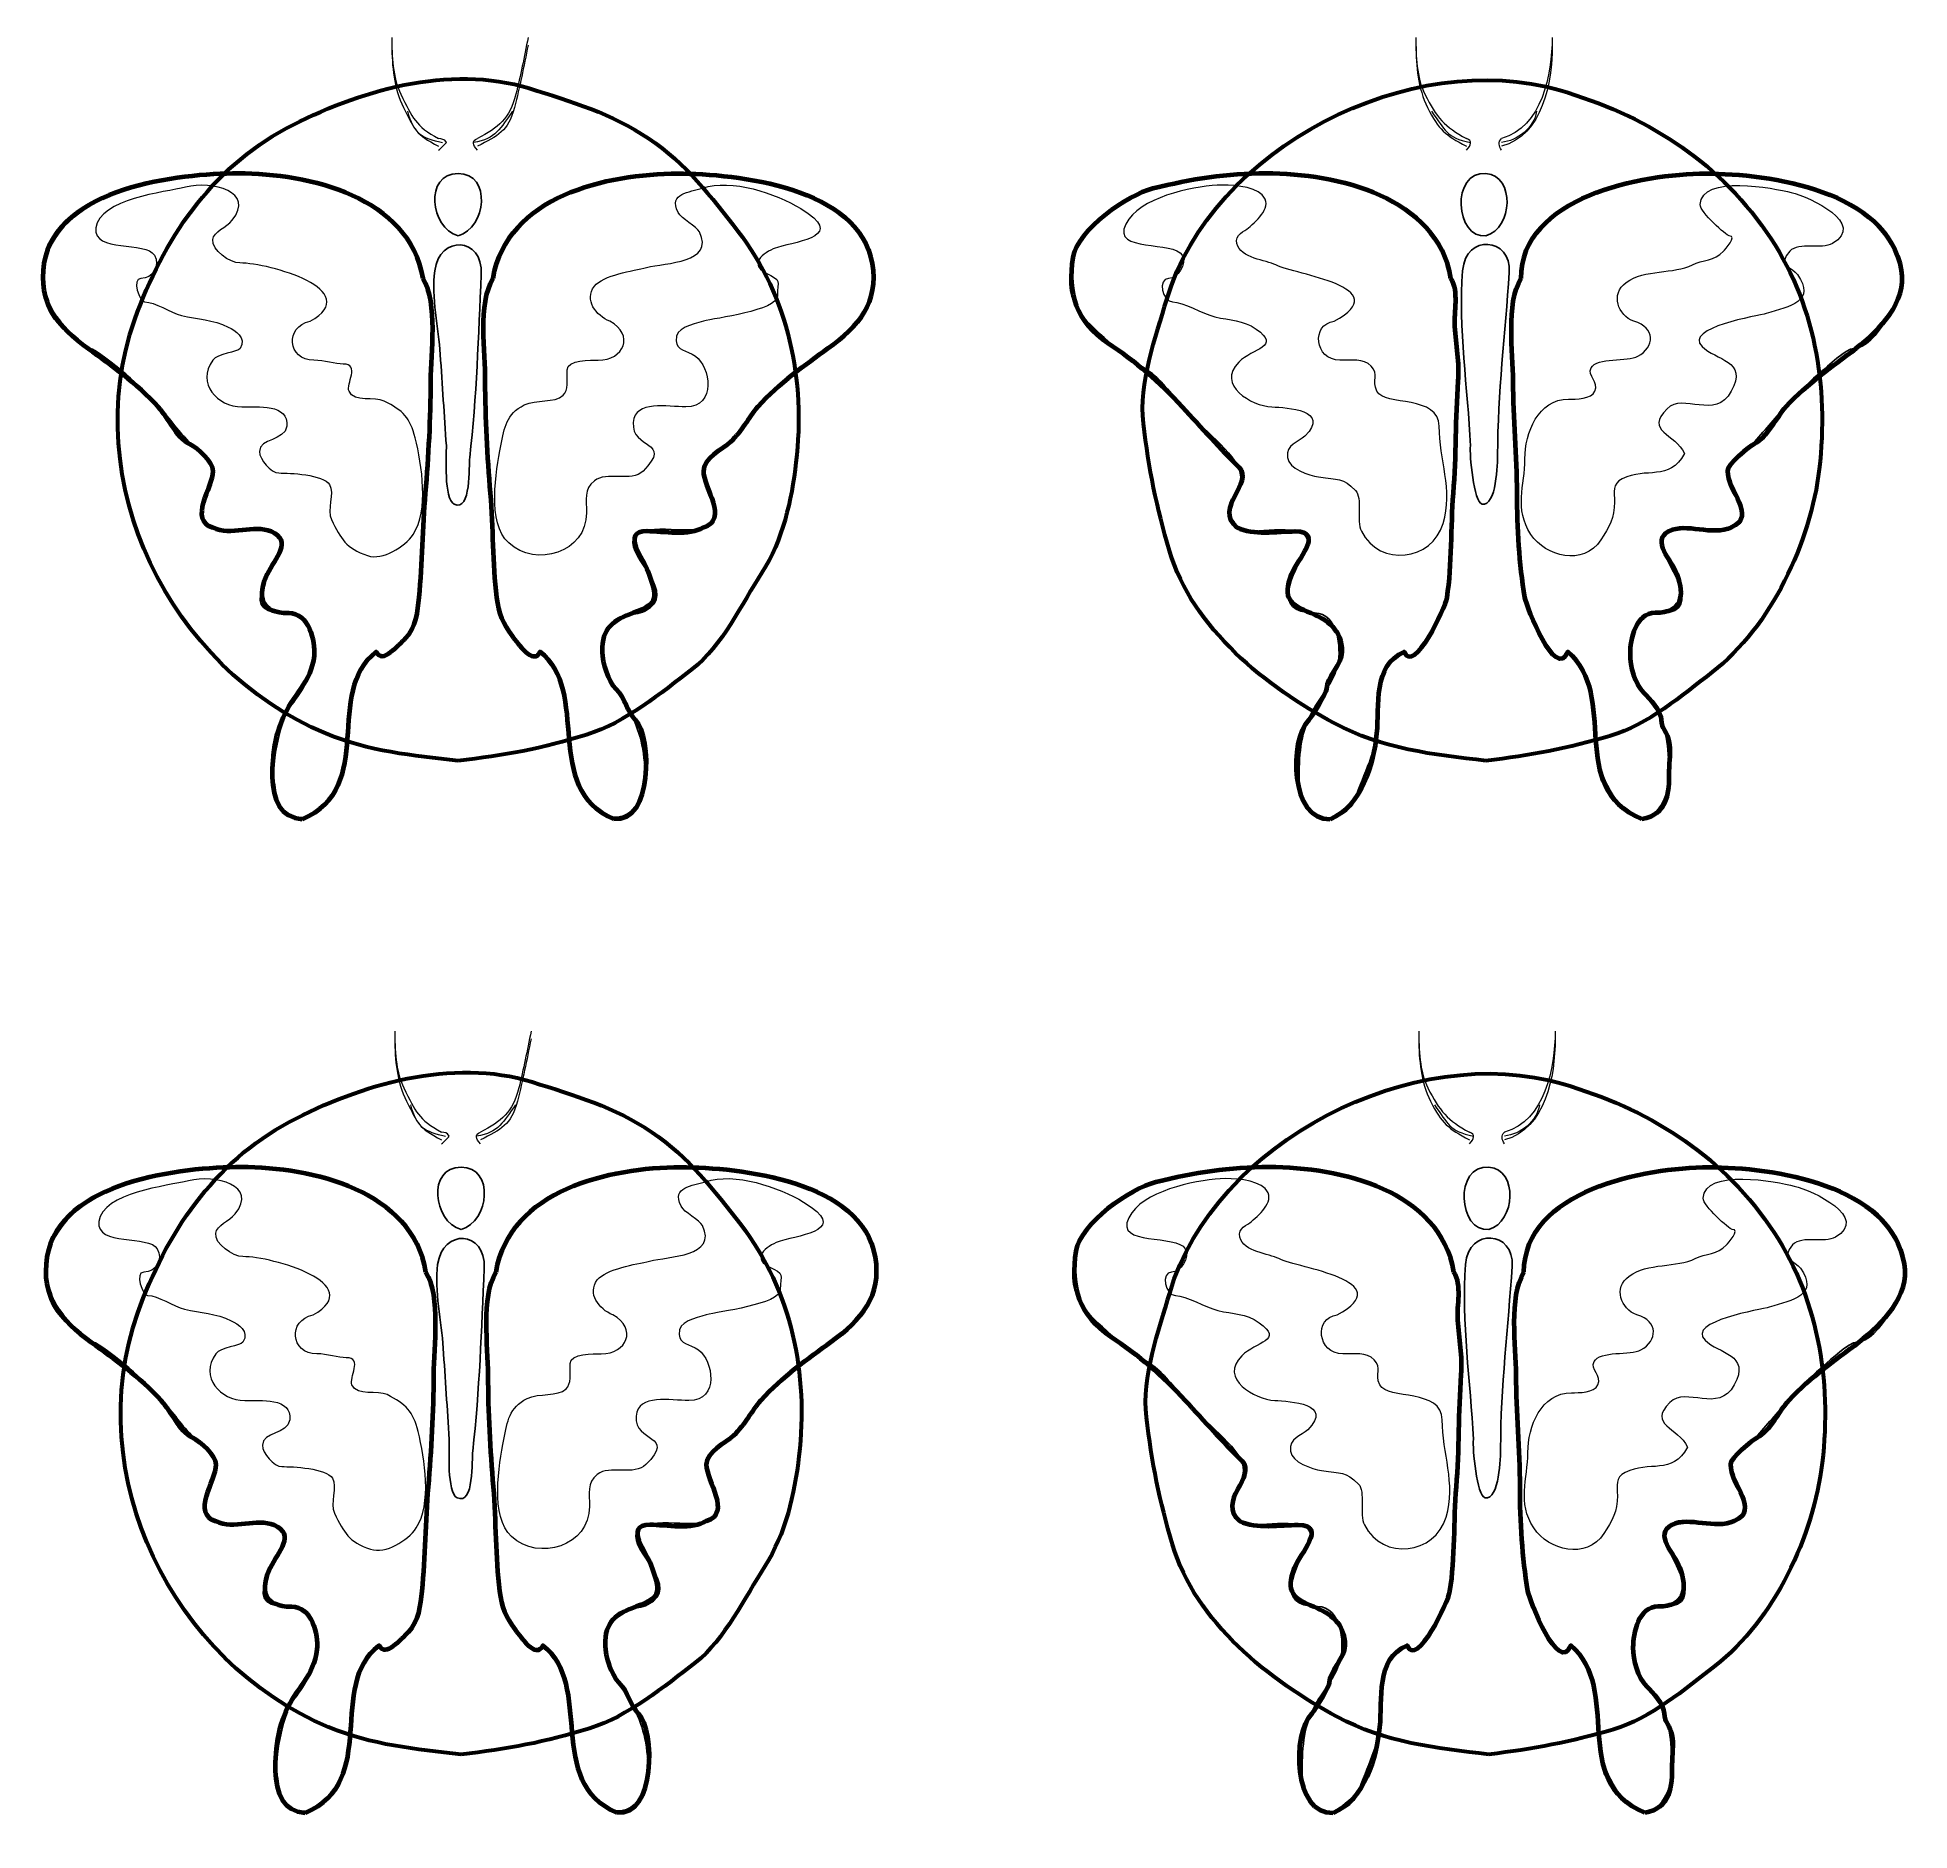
# Model space of a CAD drawing. Header units: centimetres. Extents: x -3.61 to 3.61, y -3.45 to 3.47.
import ezdxf

# ---------------------------------------------------------------- set-up
doc = ezdxf.new("R2010")
doc.units = ezdxf.units.CM
doc.header["$MEASUREMENT"] = 0
doc.layers.add('Layer 1', color=7, linetype='Continuous')

msp = doc.modelspace()

# ---------------------------------------------------------------- linework, layer by layer
at = {"layer": 'Layer 1', "color": 1, "lineweight": 20}
for points in [[(-2.24584, 3.47198), (-2.24584, 3.40176), (-2.24341, 3.31699), (-2.2111, 3.25248), (-2.2111, 3.25248), (-2.16533, 3.16109), (-2.15525, 3.13011), (-2.06553, 3.08174)], [(-1.71992, 3.47198), (-1.73542, 3.39448), (-1.74873, 3.3267), (-1.76733, 3.25248), (-1.76733, 3.25248), (-1.79133, 3.15665), (-1.83467, 3.12519), (-1.91523, 3.08174)], [(-2.24584, 3.44195), (-2.24584, 3.36041), (-2.23782, 3.27579), (-2.20078, 3.20181), (-2.20078, 3.20181), (-2.15535, 3.11111), (-2.15675, 3.10087), (-2.06552, 3.05171)], [(-1.71992, 3.44195), (-1.73691, 3.3571), (-1.75188, 3.28405), (-1.77249, 3.20181), (-1.77249, 3.20181), (-1.79604, 3.1078), (-1.83808, 3.0933), (-1.91523, 3.05171)], [(-2.06552, 3.03672), (-2.05457, 3.04384), (-2.04472, 3.05746), (-2.03546, 3.06672), (-2.03546, 3.06672), (-2.04427, 3.08135), (-2.05197, 3.07905), (-2.06552, 3.08172)], [(-2.23443, -0.363), (-2.23443, -0.43322), (-2.232, -0.51799), (-2.19969, -0.5825), (-2.19969, -0.5825), (-2.15392, -0.67391), (-2.14384, -0.7049), (-2.05412, -0.75324)], [(-2.23443, -0.393), (-2.23443, -0.47454), (-2.22641, -0.55918), (-2.18937, -0.63314), (-2.18937, -0.63314), (-2.14394, -0.72387), (-2.14534, -0.73408), (-2.05411, -0.78326)], [(-1.70852, -0.363), (-1.72402, -0.4405), (-1.73733, -0.50828), (-1.75593, -0.5825), (-1.75593, -0.5825), (-1.77993, -0.67836), (-1.82327, -0.70982), (-1.90383, -0.75324)], [(-1.70852, -0.393), (-1.72551, -0.47785), (-1.74048, -0.55093), (-1.76109, -0.63314), (-1.76109, -0.63314), (-1.78464, -0.72715), (-1.82668, -0.74167), (-1.90383, -0.78326)], [(-2.05412, -0.79823), (-2.04317, -0.79109), (-2.03332, -0.77749), (-2.02406, -0.7682), (-2.02406, -0.7682), (-2.03287, -0.75357), (-2.04057, -0.7559), (-2.05412, -0.75322)]]:
    msp.add_open_spline(points, degree=3, knots=[0, 0, 0, 0, 0.3333333, 0.3333333, 0.3333333, 0.3333333, 1, 1, 1, 1], dxfattribs=at)
at = {"layer": 'Layer 1', "color": 201, "lineweight": 20}
for points in [[(1.70611, 3.47198), (1.70611, 3.40179), (1.70852, 3.31696), (1.74085, 3.25248), (1.74085, 3.25248), (1.78535, 3.16366), (1.81763, 3.12688), (1.90145, 3.08174)], [(1.70611, 3.44195), (1.70611, 3.36043), (1.71413, 3.27577), (1.75117, 3.20181), (1.75117, 3.20181), (1.79522, 3.11386), (1.81808, 3.09659), (1.90145, 3.05171)]]:
    msp.add_open_spline(points, degree=3, knots=[0, 0, 0, 0, 0.3333333, 0.3333333, 0.3333333, 0.3333333, 1, 1, 1, 1], dxfattribs=at)
for points in [[(2.23203, 3.47198), (2.23203, 3.33133), (2.19269, 3.12434), (2.03666, 3.08175)], [(2.23203, 3.44195), (2.23203, 3.29831), (2.19568, 3.09516), (2.03666, 3.05172)], [(1.7662, 3.18681), (1.82012, 3.11429), (1.82227, 3.08555), (1.91648, 3.06674)], [(2.17191, 3.18681), (2.16231, 3.12267), (2.09801, 3.0733), (2.03665, 3.06674)], [(1.90143, 3.03672), (1.92082, 3.05651), (1.92455, 3.07392), (1.90143, 3.08173)], [(2.03666, 3.03672), (2.02581, 3.05413), (2.02235, 3.06723), (2.03666, 3.08173)], [(1.91286, -0.79823), (1.93223, -0.77844), (1.93596, -0.76103), (1.91286, -0.75322)], [(2.04803, -0.79823), (2.03718, -0.78082), (2.03372, -0.76775), (2.04803, -0.75322)]]:
    msp.add_open_spline(points, degree=3, dxfattribs=at)
at = {"layer": 'Layer 1', "color": 201, "lineweight": 60}
msp.add_open_spline([(1.97657, 0.68031), (2.14643, 0.70026), (2.29328, 0.72833), (2.45732, 0.77651), (2.45732, 0.77651), (2.60067, 0.81863), (2.73238, 0.93201), (2.84909, 1.02165), (2.84909, 1.02165), (3.07695, 1.19667), (3.22964, 1.52563), (3.26258, 1.80535), (3.26258, 1.80535), (3.3002, 2.12473), (3.2462, 2.45268), (3.05848, 2.72155), (3.05848, 2.72155), (2.86033, 3.0054), (2.58694, 3.17264), (2.26216, 3.26802), (2.26216, 3.26802), (1.68674, 3.43704), (0.91686, 3.04585), (0.74454, 2.46086), (0.74454, 2.46086), (0.70202, 2.31648), (0.6367, 2.1354), (0.65469, 1.98241), (0.65469, 1.98241), (0.67517, 1.80823), (0.7057, 1.65824), (0.75528, 1.48997), (0.75528, 1.48997), (0.84317, 1.19157), (1.13173, 0.96332), (1.39129, 0.82505), (1.39129, 0.82505), (1.57676, 0.72622), (1.77094, 0.70314), (1.97657, 0.68031)], degree=3, knots=[0, 0, 0, 0, 0.0909091, 0.0909091, 0.0909091, 0.0909091, 0.1818182, 0.1818182, 0.1818182, 0.1818182, 0.2727273, 0.2727273, 0.2727273, 0.2727273, 0.3636364, 0.3636364, 0.3636364, 0.3636364, 0.4545455, 0.4545455, 0.4545455, 0.4545455, 0.5454545, 0.5454545, 0.5454545, 0.5454545, 0.6363636, 0.6363636, 0.6363636, 0.6363636, 0.7272727, 0.7272727, 0.7272727, 0.7272727, 0.8181818, 0.8181818, 0.8181818, 0.8181818, 1, 1, 1, 1], dxfattribs=at)
at = {"layer": 'Layer 1', "color": 1, "lineweight": 60}
msp.add_open_spline([(-1.99038, 0.68031), (-1.81311, 0.7), (-1.66486, 0.72751), (-1.49482, 0.78059), (-1.49482, 0.78059), (-1.34356, 0.82779), (-1.20857, 0.94042), (-1.08517, 1.03523), (-1.08517, 1.03523), (-0.97383, 1.12077), (-0.8939, 1.28833), (-0.81789, 1.40644), (-0.81789, 1.40644), (-0.73754, 1.5313), (-0.70359, 1.68468), (-0.68631, 1.83136), (-0.68631, 1.83136), (-0.64898, 2.14796), (-0.71385, 2.46874), (-0.91105, 2.72481), (-0.91105, 2.72481), (-1.01413, 2.85866), (-1.1119, 2.98537), (-1.25411, 3.08173), (-1.25411, 3.08173), (-1.39601, 3.17788), (-1.55465, 3.22527), (-1.71589, 3.27559), (-1.71589, 3.27559), (-2.02287, 3.37141), (-2.38178, 3.26547), (-2.65229, 3.12136), (-2.65229, 3.12136), (-2.94505, 2.96538), (-3.12978, 2.68892), (-3.23757, 2.38383), (-3.23757, 2.38383), (-3.45869, 1.75804), (-3.10401, 1.03705), (-2.50126, 0.78538), (-2.50126, 0.78538), (-2.33532, 0.71608), (-2.16678, 0.69992), (-1.99038, 0.68031)], degree=3, knots=[0, 0, 0, 0, 0.0833333, 0.0833333, 0.0833333, 0.0833333, 0.1666667, 0.1666667, 0.1666667, 0.1666667, 0.25, 0.25, 0.25, 0.25, 0.3333333, 0.3333333, 0.3333333, 0.3333333, 0.4166667, 0.4166667, 0.4166667, 0.4166667, 0.5, 0.5, 0.5, 0.5, 0.5833333, 0.5833333, 0.5833333, 0.5833333, 0.6666667, 0.6666667, 0.6666667, 0.6666667, 0.75, 0.75, 0.75, 0.75, 0.8333333, 0.8333333, 0.8333333, 0.8333333, 1, 1, 1, 1], dxfattribs=at)
at = {"layer": 'Layer 1', "color": 1, "lineweight": 20}
for points in [[(-2.18572, 3.18681), (-2.16297, 3.10344), (-2.13235, 3.08309), (-2.05049, 3.06674)], [(-1.78001, 3.18681), (-1.82629, 3.12442), (-1.84512, 3.0786), (-1.93027, 3.06674)], [(-1.91524, 3.03672), (-1.93463, 3.05651), (-1.93839, 3.07392), (-1.91524, 3.08173)], [(-2.17432, -0.64819), (-2.15157, -0.73153), (-2.12095, -0.75191), (-2.03909, -0.76823)], [(-1.76861, -0.64819), (-1.81489, -0.71055), (-1.83372, -0.7564), (-1.91887, -0.76823)], [(-1.90384, -0.79823), (-1.92323, -0.77844), (-1.92699, -0.76103), (-1.90384, -0.75322)]]:
    msp.add_open_spline(points, degree=3, dxfattribs=at)
at = {"layer": 'Layer 1', "color": 7, "lineweight": 158}
for points, knots in [([(-2.12561, 2.54144), (-2.17805, 2.85582), (-2.56408, 2.94668), (-2.83842, 2.94668), (-2.83842, 2.94668), (-3.06731, 2.94668), (-3.53933, 2.89387), (-3.58846, 2.59981), (-3.58846, 2.59981), (-3.61362, 2.44908), (-3.53538, 2.35653), (-3.41788, 2.27128), (-3.41788, 2.27128), (-3.33036, 2.20778), (-3.23204, 2.13851), (-3.1474, 2.04615), (-3.1474, 2.04615), (-3.10758, 2.00268), (-3.08038, 1.93013), (-3.0272, 1.90357), (-3.0272, 1.90357), (-2.99407, 1.88703), (-2.93703, 1.83639), (-2.93703, 1.7985), (-2.93703, 1.7985), (-2.93703, 1.73389), (-3.03408, 1.60932), (-2.93703, 1.58088)], [0, 0, 0, 0, 0.125, 0.125, 0.125, 0.125, 0.25, 0.25, 0.25, 0.25, 0.375, 0.375, 0.375, 0.375, 0.5, 0.5, 0.5, 0.5, 0.625, 0.625, 0.625, 0.625, 0.75, 0.75, 0.75, 0.75, 1, 1, 1, 1]), ([(-1.85518, 2.54144), (-1.80216, 2.85902), (-1.41827, 2.94668), (-1.14237, 2.94668), (-1.14237, 2.94668), (-0.91356, 2.94668), (-0.4413, 2.89387), (-0.39233, 2.59981), (-0.39233, 2.59981), (-0.36722, 2.44905), (-0.44538, 2.35655), (-0.56291, 2.27128), (-0.56291, 2.27128), (-0.64721, 2.21013), (-0.75346, 2.13642), (-0.83339, 2.04615), (-0.83339, 2.04615), (-0.8731, 2.0013), (-0.89266, 1.95386), (-0.93856, 1.91108), (-0.93856, 1.91108), (-0.96999, 1.88182), (-1.04376, 1.84864), (-1.04376, 1.79853), (-1.04376, 1.79853), (-1.04376, 1.73564), (-0.94412, 1.61012), (-1.04376, 1.58091)], [0, 0, 0, 0, 0.125, 0.125, 0.125, 0.125, 0.25, 0.25, 0.25, 0.25, 0.375, 0.375, 0.375, 0.375, 0.5, 0.5, 0.5, 0.5, 0.625, 0.625, 0.625, 0.625, 0.75, 0.75, 0.75, 0.75, 1, 1, 1, 1]), ([(1.84134, 2.54144), (1.78885, 2.85582), (1.40293, 2.94668), (1.12853, 2.94668), (1.12853, 2.94668), (0.97449, 2.94668), (0.84035, 2.92562), (0.69096, 2.88831), (0.69096, 2.88831), (0.59201, 2.8636), (0.40024, 2.73046), (0.38222, 2.62211), (0.38222, 2.62211), (0.35973, 2.48712), (0.39606, 2.37316), (0.5157, 2.2935), (0.5157, 2.2935), (0.62693, 2.21942), (0.71387, 2.14504), (0.80452, 2.04611), (0.80452, 2.04611), (0.87577, 1.96835), (0.95369, 1.88196), (1.02243, 1.81349), (1.02243, 1.81349), (1.0831, 1.75301), (0.92236, 1.65709), (1.01489, 1.58087)], [0, 0, 0, 0, 0.125, 0.125, 0.125, 0.125, 0.25, 0.25, 0.25, 0.25, 0.375, 0.375, 0.375, 0.375, 0.5, 0.5, 0.5, 0.5, 0.625, 0.625, 0.625, 0.625, 0.75, 0.75, 0.75, 0.75, 1, 1, 1, 1]), ([(2.11182, 2.54144), (2.11182, 2.85656), (2.5773, 2.94668), (2.82463, 2.94668), (2.82463, 2.94668), (3.07313, 2.94668), (3.52792, 2.88003), (3.57912, 2.57314), (3.57912, 2.57314), (3.59986, 2.44857), (3.49572, 2.34449), (3.4041, 2.27128), (3.4041, 2.27128), (3.31242, 2.19804), (3.21863, 2.13896), (3.13359, 2.04615), (3.13359, 2.04615), (3.09848, 2.00781), (3.05713, 1.92539), (3.01339, 1.90357), (3.01339, 1.90357), (2.99188, 1.89283), (2.90819, 1.82486), (2.90819, 1.7985), (2.90819, 1.7985), (2.90819, 1.72614), (3.02413, 1.61999), (2.92319, 1.58088)], [0, 0, 0, 0, 0.125, 0.125, 0.125, 0.125, 0.25, 0.25, 0.25, 0.25, 0.375, 0.375, 0.375, 0.375, 0.5, 0.5, 0.5, 0.5, 0.625, 0.625, 0.625, 0.625, 0.75, 0.75, 0.75, 0.75, 1, 1, 1, 1]), ([(-2.59143, 0.4552), (-2.30282, 0.57588), (-2.50885, 0.94846), (-2.30592, 1.1006), (-2.30592, 1.1006), (-2.28475, 1.05147), (-2.21887, 1.12751), (-2.1935, 1.15286), (-2.1935, 1.15286), (-2.15178, 1.19453), (-2.14625, 1.25676), (-2.14061, 1.31074), (-2.14061, 1.31074), (-2.12669, 1.44428), (-2.12706, 1.57826), (-2.11584, 1.71259), (-2.11584, 1.71259), (-2.10375, 1.85766), (-2.09552, 2.00035), (-2.09552, 2.14592), (-2.09552, 2.14592), (-2.09552, 2.25546), (-2.06631, 2.44347), (-2.12558, 2.54145)], [0, 0, 0, 0, 0.1428571, 0.1428571, 0.1428571, 0.1428571, 0.2857143, 0.2857143, 0.2857143, 0.2857143, 0.4285714, 0.4285714, 0.4285714, 0.4285714, 0.5714286, 0.5714286, 0.5714286, 0.5714286, 0.7142857, 0.7142857, 0.7142857, 0.7142857, 1, 1, 1, 1]), ([(-1.38933, 0.4552), (-1.66632, 0.57109), (-1.47543, 0.95106), (-1.67484, 1.1006), (-1.67484, 1.1006), (-1.69926, 1.04395), (-1.76067, 1.13486), (-1.78004, 1.16066), (-1.78004, 1.16066), (-1.81684, 1.20966), (-1.83195, 1.24797), (-1.84015, 1.31073), (-1.84015, 1.31073), (-1.85753, 1.44376), (-1.85372, 1.57844), (-1.86492, 1.71258), (-1.86492, 1.71258), (-1.87701, 1.85765), (-1.88524, 2.00034), (-1.88524, 2.14591), (-1.88524, 2.14591), (-1.88524, 2.2555), (-1.91445, 2.44343), (-1.85521, 2.54144)], [0, 0, 0, 0, 0.1428571, 0.1428571, 0.1428571, 0.1428571, 0.2857143, 0.2857143, 0.2857143, 0.2857143, 0.4285714, 0.4285714, 0.4285714, 0.4285714, 0.5714286, 0.5714286, 0.5714286, 0.5714286, 0.7142857, 0.7142857, 0.7142857, 0.7142857, 1, 1, 1, 1]), ([(1.37552, 0.4552), (1.49739, 0.50626), (1.54372, 0.66811), (1.55583, 0.78537), (1.55583, 0.78537), (1.56684, 0.89171), (1.53826, 1.04942), (1.66103, 1.10057), (1.66103, 1.10057), (1.69887, 1.01273), (1.81944, 1.2676), (1.82629, 1.3107), (1.82629, 1.3107), (1.84666, 1.43894), (1.84013, 1.58174), (1.85106, 1.71255), (1.85106, 1.71255), (1.86307, 1.85664), (1.85868, 2.00137), (1.86982, 2.14588), (1.86982, 2.14588), (1.87511, 2.21486), (1.86207, 2.28696), (1.85678, 2.35583), (1.85678, 2.35583), (1.85223, 2.41494), (1.87443, 2.48918), (1.84135, 2.54141)], [0, 0, 0, 0, 0.125, 0.125, 0.125, 0.125, 0.25, 0.25, 0.25, 0.25, 0.375, 0.375, 0.375, 0.375, 0.5, 0.5, 0.5, 0.5, 0.625, 0.625, 0.625, 0.625, 0.75, 0.75, 0.75, 0.75, 1, 1, 1, 1]), ([(2.57762, 0.4552), (2.28388, 0.57823), (2.49549, 0.92925), (2.29211, 1.1006), (2.29211, 1.1006), (2.24658, 0.98511), (2.1328, 1.27525), (2.12685, 1.31073), (2.12685, 1.31073), (2.10489, 1.44135), (2.09679, 1.57817), (2.09679, 1.71258), (2.09679, 1.71258), (2.09679, 1.85723), (2.08174, 2.00092), (2.08174, 2.14591), (2.08174, 2.14591), (2.08174, 2.25547), (2.05253, 2.44346), (2.11182, 2.54144)], [0, 0, 0, 0, 0.1666667, 0.1666667, 0.1666667, 0.1666667, 0.3333333, 0.3333333, 0.3333333, 0.3333333, 0.5, 0.5, 0.5, 0.5, 0.6666667, 0.6666667, 0.6666667, 0.6666667, 1, 1, 1, 1]), ([(-2.93703, 1.58085), (-2.86657, 1.54677), (-2.77804, 1.59411), (-2.71163, 1.56582), (-2.71163, 1.56582), (-2.6263, 1.52944), (-2.69779, 1.46136), (-2.72666, 1.40072), (-2.72666, 1.40072), (-2.76743, 1.3151), (-2.7542, 1.25065), (-2.644, 1.25065), (-2.644, 1.25065), (-2.56592, 1.25065), (-2.54092, 1.1427), (-2.54632, 1.08552), (-2.54632, 1.08552), (-2.556, 0.98331), (-2.63115, 0.93124), (-2.66655, 0.84541), (-2.66655, 0.84541), (-2.70566, 0.75056), (-2.76191, 0.46123), (-2.59141, 0.45518)], [0, 0, 0, 0, 0.1428571, 0.1428571, 0.1428571, 0.1428571, 0.2857143, 0.2857143, 0.2857143, 0.2857143, 0.4285714, 0.4285714, 0.4285714, 0.4285714, 0.5714286, 0.5714286, 0.5714286, 0.5714286, 0.7142857, 0.7142857, 0.7142857, 0.7142857, 1, 1, 1, 1]), ([(2.92322, 1.58085), (2.85088, 1.54585), (2.74777, 1.59934), (2.68285, 1.56582), (2.68285, 1.56582), (2.6103, 1.52838), (2.69208, 1.45745), (2.71288, 1.40072), (2.71288, 1.40072), (2.74341, 1.31743), (2.73328, 1.25065), (2.63022, 1.25065), (2.63022, 1.25065), (2.55254, 1.25065), (2.53256, 1.14791), (2.53256, 1.09304), (2.53256, 1.09304), (2.53256, 1.04102), (2.54997, 0.97808), (2.58516, 0.94297), (2.58516, 0.94297), (2.60749, 0.92069), (2.65279, 0.87288), (2.65279, 0.8379), (2.65279, 0.8379), (2.65279, 0.80676), (2.67618, 0.78808), (2.68287, 0.75532), (2.68287, 0.75532), (2.68991, 0.72095), (2.68287, 0.67621), (2.68287, 0.64089), (2.68287, 0.64089), (2.68287, 0.55442), (2.67835, 0.47164), (2.57765, 0.45515)], [0, 0, 0, 0, 0.1, 0.1, 0.1, 0.1, 0.2, 0.2, 0.2, 0.2, 0.3, 0.3, 0.3, 0.3, 0.4, 0.4, 0.4, 0.4, 0.5, 0.5, 0.5, 0.5, 0.6, 0.6, 0.6, 0.6, 0.7, 0.7, 0.7, 0.7, 0.8, 0.8, 0.8, 0.8, 1, 1, 1, 1]), ([(-1.04373, 1.58085), (-1.09665, 1.54484), (-1.19841, 1.56582), (-1.26159, 1.56582), (-1.26159, 1.56582), (-1.36467, 1.56582), (-1.27291, 1.45716), (-1.25799, 1.41241), (-1.25799, 1.41241), (-1.22431, 1.31147), (-1.20965, 1.28856), (-1.31421, 1.25067), (-1.31421, 1.25067), (-1.38819, 1.22384), (-1.43764, 1.19318), (-1.43441, 1.10057), (-1.43441, 1.10057), (-1.4329, 1.0576), (-1.41155, 0.9877), (-1.38181, 0.95799), (-1.38181, 0.95799), (-1.34427, 0.92045), (-1.33889, 0.87007), (-1.30667, 0.83792), (-1.30667, 0.83792), (-1.24018, 0.77154), (-1.24198, 0.4361), (-1.38933, 0.4552)], [0, 0, 0, 0, 0.125, 0.125, 0.125, 0.125, 0.25, 0.25, 0.25, 0.25, 0.375, 0.375, 0.375, 0.375, 0.5, 0.5, 0.5, 0.5, 0.625, 0.625, 0.625, 0.625, 0.75, 0.75, 0.75, 0.75, 1, 1, 1, 1]), ([(1.01489, 1.58085), (1.07958, 1.54958), (1.17028, 1.56582), (1.24032, 1.56582), (1.24032, 1.56582), (1.35623, 1.56582), (1.24432, 1.45094), (1.22529, 1.40072), (1.22529, 1.40072), (1.1892, 1.30558), (1.22185, 1.28317), (1.30043, 1.25065), (1.30043, 1.25065), (1.36546, 1.22374), (1.42002, 1.18678), (1.42066, 1.10055), (1.42066, 1.10055), (1.421, 1.05504), (1.36055, 0.99932), (1.36055, 0.95797), (1.36055, 0.95797), (1.36055, 0.94323), (1.30448, 0.84944), (1.29295, 0.8379), (1.29295, 0.8379), (1.21421, 0.75919), (1.22119, 0.44663), (1.37558, 0.45518)], [0, 0, 0, 0, 0.125, 0.125, 0.125, 0.125, 0.25, 0.25, 0.25, 0.25, 0.375, 0.375, 0.375, 0.375, 0.5, 0.5, 0.5, 0.5, 0.625, 0.625, 0.625, 0.625, 0.75, 0.75, 0.75, 0.75, 1, 1, 1, 1]), ([(-2.11421, -1.29353), (-2.16665, -0.97915), (-2.55268, -0.88832), (-2.82702, -0.88832), (-2.82702, -0.88832), (-3.05591, -0.88832), (-3.52793, -0.9411), (-3.57706, -1.23516), (-3.57706, -1.23516), (-3.60222, -1.38589), (-3.52398, -1.47844), (-3.40648, -1.56369), (-3.40648, -1.56369), (-3.31896, -1.62716), (-3.22064, -1.69648), (-3.136, -1.78882), (-3.136, -1.78882), (-3.09618, -1.83232), (-3.06898, -1.90484), (-3.0158, -1.9314), (-3.0158, -1.9314), (-2.98267, -1.94796), (-2.92563, -1.99858), (-2.92563, -2.03647), (-2.92563, -2.03647), (-2.92563, -2.10111), (-3.02268, -2.22565), (-2.92563, -2.25414)], [0, 0, 0, 0, 0.125, 0.125, 0.125, 0.125, 0.25, 0.25, 0.25, 0.25, 0.375, 0.375, 0.375, 0.375, 0.5, 0.5, 0.5, 0.5, 0.625, 0.625, 0.625, 0.625, 0.75, 0.75, 0.75, 0.75, 1, 1, 1, 1]), ([(-1.84375, -1.29353), (-1.79073, -0.97595), (-1.40684, -0.88832), (-1.13094, -0.88832), (-1.13094, -0.88832), (-0.90213, -0.88832), (-0.42987, -0.9411), (-0.3809, -1.23516), (-0.3809, -1.23516), (-0.35582, -1.38595), (-0.43395, -1.47844), (-0.55148, -1.56369), (-0.55148, -1.56369), (-0.6358, -1.62486), (-0.74203, -1.69855), (-0.82196, -1.78882), (-0.82196, -1.78882), (-0.86167, -1.83367), (-0.88123, -1.88111), (-0.92713, -1.92389), (-0.92713, -1.92389), (-0.95856, -1.95318), (-1.03233, -1.98631), (-1.03233, -2.03644), (-1.03233, -2.03644), (-1.03233, -2.09938), (-0.93269, -2.22485), (-1.03233, -2.25411)], [0, 0, 0, 0, 0.125, 0.125, 0.125, 0.125, 0.25, 0.25, 0.25, 0.25, 0.375, 0.375, 0.375, 0.375, 0.5, 0.5, 0.5, 0.5, 0.625, 0.625, 0.625, 0.625, 0.75, 0.75, 0.75, 0.75, 1, 1, 1, 1]), ([(1.85277, -1.29353), (1.80028, -0.97915), (1.41436, -0.88832), (1.13996, -0.88832), (1.13996, -0.88832), (0.98592, -0.88832), (0.85175, -0.90935), (0.70237, -0.94666), (0.70237, -0.94666), (0.60342, -0.9714), (0.41165, -1.10454), (0.39365, -1.21286), (0.39365, -1.21286), (0.37116, -1.34788), (0.40749, -1.46181), (0.52713, -1.54147), (0.52713, -1.54147), (0.63833, -1.61558), (0.7253, -1.68993), (0.81595, -1.78886), (0.81595, -1.78886), (0.8872, -1.86662), (0.9651, -1.95301), (1.03386, -2.02151), (1.03386, -2.02151), (1.09453, -2.08197), (0.93377, -2.17788), (1.02632, -2.25416)], [0, 0, 0, 0, 0.125, 0.125, 0.125, 0.125, 0.25, 0.25, 0.25, 0.25, 0.375, 0.375, 0.375, 0.375, 0.5, 0.5, 0.5, 0.5, 0.625, 0.625, 0.625, 0.625, 0.75, 0.75, 0.75, 0.75, 1, 1, 1, 1]), ([(2.12323, -1.29353), (2.12323, -0.97841), (2.58869, -0.88832), (2.83604, -0.88832), (2.83604, -0.88832), (3.08451, -0.88832), (3.5393, -0.95497), (3.59053, -1.26183), (3.59053, -1.26183), (3.61125, -1.38642), (3.50713, -1.49051), (3.41551, -1.56369), (3.41551, -1.56369), (3.32383, -1.63695), (3.23004, -1.69601), (3.14497, -1.78882), (3.14497, -1.78882), (3.10989, -1.82716), (3.06853, -1.90958), (3.02477, -1.9314), (3.02477, -1.9314), (3.00326, -1.94214), (2.9196, -2.01011), (2.9196, -2.03647), (2.9196, -2.03647), (2.9196, -2.10886), (3.03551, -2.21501), (2.93458, -2.25414)], [0, 0, 0, 0, 0.125, 0.125, 0.125, 0.125, 0.25, 0.25, 0.25, 0.25, 0.375, 0.375, 0.375, 0.375, 0.5, 0.5, 0.5, 0.5, 0.625, 0.625, 0.625, 0.625, 0.75, 0.75, 0.75, 0.75, 1, 1, 1, 1]), ([(-2.58003, -3.3798), (-2.29142, -3.25907), (-2.49745, -2.88648), (-2.29452, -2.7344), (-2.29452, -2.7344), (-2.27335, -2.78348), (-2.20747, -2.70747), (-2.1821, -2.68209), (-2.1821, -2.68209), (-2.14038, -2.64044), (-2.13485, -2.57821), (-2.12921, -2.52421), (-2.12921, -2.52421), (-2.11529, -2.39067), (-2.11566, -2.25669), (-2.10444, -2.12236), (-2.10444, -2.12236), (-2.09235, -1.97732), (-2.08412, -1.83457), (-2.08412, -1.689), (-2.08412, -1.689), (-2.08412, -1.57946), (-2.05491, -1.39145), (-2.11418, -1.2935)], [0, 0, 0, 0, 0.1428571, 0.1428571, 0.1428571, 0.1428571, 0.2857143, 0.2857143, 0.2857143, 0.2857143, 0.4285714, 0.4285714, 0.4285714, 0.4285714, 0.5714286, 0.5714286, 0.5714286, 0.5714286, 0.7142857, 0.7142857, 0.7142857, 0.7142857, 1, 1, 1, 1]), ([(-1.37792, -3.3798), (-1.65491, -3.26389), (-1.46402, -2.88392), (-1.66343, -2.7344), (-1.66343, -2.7344), (-1.68785, -2.79105), (-1.74926, -2.70008), (-1.76863, -2.67434), (-1.76863, -2.67434), (-1.80543, -2.62529), (-1.82054, -2.587), (-1.82874, -2.52422), (-1.82874, -2.52422), (-1.84612, -2.39121), (-1.84231, -2.25654), (-1.85351, -2.12237), (-1.85351, -2.12237), (-1.8656, -1.97733), (-1.87383, -1.83458), (-1.87383, -1.68901), (-1.87383, -1.68901), (-1.87383, -1.57945), (-1.90304, -1.39151), (-1.8438, -1.29351)], [0, 0, 0, 0, 0.1428571, 0.1428571, 0.1428571, 0.1428571, 0.2857143, 0.2857143, 0.2857143, 0.2857143, 0.4285714, 0.4285714, 0.4285714, 0.4285714, 0.5714286, 0.5714286, 0.5714286, 0.5714286, 0.7142857, 0.7142857, 0.7142857, 0.7142857, 1, 1, 1, 1]), ([(1.38695, -3.3798), (1.50879, -3.32874), (1.55515, -3.16689), (1.56724, -3.0496), (1.56724, -3.0496), (1.57825, -2.94324), (1.54967, -2.78555), (1.67246, -2.73443), (1.67246, -2.73443), (1.7103, -2.82222), (1.83084, -2.56737), (1.83772, -2.52427), (1.83772, -2.52427), (1.85809, -2.39605), (1.85156, -2.25323), (1.86249, -2.12242), (1.86249, -2.12242), (1.87448, -1.9783), (1.87008, -1.8336), (1.88125, -1.68906), (1.88125, -1.68906), (1.88652, -1.62008), (1.8735, -1.54798), (1.86818, -1.47914), (1.86818, -1.47914), (1.86363, -1.42003), (1.88585, -1.34576), (1.85278, -1.29353)], [0, 0, 0, 0, 0.125, 0.125, 0.125, 0.125, 0.25, 0.25, 0.25, 0.25, 0.375, 0.375, 0.375, 0.375, 0.5, 0.5, 0.5, 0.5, 0.625, 0.625, 0.625, 0.625, 0.75, 0.75, 0.75, 0.75, 1, 1, 1, 1]), ([(2.58905, -3.3798), (2.29531, -3.25677), (2.50692, -2.90572), (2.30354, -2.7344), (2.30354, -2.7344), (2.25801, -2.84989), (2.14423, -2.55972), (2.13828, -2.52424), (2.13828, -2.52424), (2.11632, -2.39364), (2.1082, -2.25683), (2.1082, -2.12239), (2.1082, -2.12239), (2.1082, -1.97774), (2.09317, -1.83405), (2.09317, -1.68903), (2.09317, -1.68903), (2.09317, -1.57947), (2.06396, -1.39151), (2.12325, -1.29353)], [0, 0, 0, 0, 0.1666667, 0.1666667, 0.1666667, 0.1666667, 0.3333333, 0.3333333, 0.3333333, 0.3333333, 0.5, 0.5, 0.5, 0.5, 0.6666667, 0.6666667, 0.6666667, 0.6666667, 1, 1, 1, 1]), ([(2.9346, -2.25413), (2.86226, -2.28911), (2.75915, -2.23564), (2.69425, -2.26911), (2.69425, -2.26911), (2.6217, -2.30658), (2.70346, -2.37754), (2.72428, -2.43421), (2.72428, -2.43421), (2.75481, -2.5175), (2.74468, -2.58428), (2.6416, -2.58428), (2.6416, -2.58428), (2.56392, -2.58428), (2.54394, -2.68702), (2.54394, -2.74189), (2.54394, -2.74189), (2.54394, -2.79393), (2.56135, -2.85688), (2.59654, -2.89196), (2.59654, -2.89196), (2.61887, -2.91429), (2.66419, -2.96207), (2.66419, -2.99703), (2.66419, -2.99703), (2.66419, -3.0282), (2.68755, -3.04685), (2.69427, -3.07961), (2.69427, -3.07961), (2.70131, -3.11398), (2.69427, -3.15872), (2.69427, -3.19407), (2.69427, -3.19407), (2.69427, -3.28054), (2.68972, -3.3633), (2.58905, -3.37981)], [0, 0, 0, 0, 0.1, 0.1, 0.1, 0.1, 0.2, 0.2, 0.2, 0.2, 0.3, 0.3, 0.3, 0.3, 0.4, 0.4, 0.4, 0.4, 0.5, 0.5, 0.5, 0.5, 0.6, 0.6, 0.6, 0.6, 0.7, 0.7, 0.7, 0.7, 0.8, 0.8, 0.8, 0.8, 1, 1, 1, 1]), ([(-2.92563, -2.25413), (-2.85517, -2.28818), (-2.76664, -2.24085), (-2.70023, -2.26911), (-2.70023, -2.26911), (-2.6149, -2.30549), (-2.68639, -2.37359), (-2.71526, -2.43421), (-2.71526, -2.43421), (-2.75603, -2.51983), (-2.7428, -2.58428), (-2.6326, -2.58428), (-2.6326, -2.58428), (-2.55452, -2.58428), (-2.52952, -2.69223), (-2.53492, -2.74943), (-2.53492, -2.74943), (-2.5446, -2.85164), (-2.61975, -2.90368), (-2.65515, -2.98951), (-2.65515, -2.98951), (-2.69426, -3.08439), (-2.75051, -3.37369), (-2.58001, -3.37977)], [0, 0, 0, 0, 0.1428571, 0.1428571, 0.1428571, 0.1428571, 0.2857143, 0.2857143, 0.2857143, 0.2857143, 0.4285714, 0.4285714, 0.4285714, 0.4285714, 0.5714286, 0.5714286, 0.5714286, 0.5714286, 0.7142857, 0.7142857, 0.7142857, 0.7142857, 1, 1, 1, 1]), ([(-1.03232, -2.25413), (-1.08524, -2.29014), (-1.187, -2.26911), (-1.25018, -2.26911), (-1.25018, -2.26911), (-1.35326, -2.26911), (-1.2615, -2.37777), (-1.24658, -2.42254), (-1.24658, -2.42254), (-1.2129, -2.52345), (-1.19824, -2.54642), (-1.3028, -2.58428), (-1.3028, -2.58428), (-1.37678, -2.61111), (-1.42623, -2.6418), (-1.423, -2.7344), (-1.423, -2.7344), (-1.42149, -2.77734), (-1.40014, -2.84727), (-1.3704, -2.87698), (-1.3704, -2.87698), (-1.33286, -2.9145), (-1.32748, -2.96487), (-1.29526, -2.99702), (-1.29526, -2.99702), (-1.22877, -3.06343), (-1.23057, -3.39887), (-1.37792, -3.37979)], [0, 0, 0, 0, 0.125, 0.125, 0.125, 0.125, 0.25, 0.25, 0.25, 0.25, 0.375, 0.375, 0.375, 0.375, 0.5, 0.5, 0.5, 0.5, 0.625, 0.625, 0.625, 0.625, 0.75, 0.75, 0.75, 0.75, 1, 1, 1, 1]), ([(1.02629, -2.25413), (1.09098, -2.2854), (1.18168, -2.26911), (1.25172, -2.26911), (1.25172, -2.26911), (1.36763, -2.26911), (1.25569, -2.38405), (1.23669, -2.43421), (1.23669, -2.43421), (1.20057, -2.52935), (1.23322, -2.55176), (1.31183, -2.58428), (1.31183, -2.58428), (1.37684, -2.61121), (1.43142, -2.64815), (1.43203, -2.7344), (1.43203, -2.7344), (1.4324, -2.77988), (1.37194, -2.83563), (1.37194, -2.87698), (1.37194, -2.87698), (1.37194, -2.89172), (1.31587, -2.98551), (1.30434, -2.99702), (1.30434, -2.99702), (1.22557, -3.07573), (1.23256, -3.38831), (1.38697, -3.37979)], [0, 0, 0, 0, 0.125, 0.125, 0.125, 0.125, 0.25, 0.25, 0.25, 0.25, 0.375, 0.375, 0.375, 0.375, 0.5, 0.5, 0.5, 0.5, 0.625, 0.625, 0.625, 0.625, 0.75, 0.75, 0.75, 0.75, 1, 1, 1, 1])]:
    msp.add_open_spline(points, degree=3, knots=knots, dxfattribs=at)
at = {"layer": 'Layer 1', "color": 150}
for points, knots in [([(-2.12561, 2.54144), (-2.17948, 2.86434), (-2.57707, 2.94668), (-2.85544, 2.94668), (-2.85544, 2.94668), (-3.10671, 2.94668), (-3.54172, 2.87977), (-3.59291, 2.57314), (-3.59291, 2.57314), (-3.60331, 2.51094), (-3.58905, 2.44503), (-3.55312, 2.39134), (-3.55312, 2.39134), (-3.53351, 2.3621), (-3.44186, 2.27127), (-3.41038, 2.27127), (-3.41038, 2.27127), (-3.39173, 2.27127), (-3.30841, 2.20216), (-3.28267, 2.18121), (-3.28267, 2.18121), (-3.22983, 2.13824), (-3.1888, 2.08744), (-3.13964, 2.03836), (-3.13964, 2.03836), (-3.09164, 1.99042), (-3.06273, 1.93986), (-3.01222, 1.89607), (-3.01222, 1.89607), (-2.97536, 1.86413), (-2.94356, 1.83659), (-2.93708, 1.791), (-2.93708, 1.791), (-2.92552, 1.70967), (-3.0504, 1.61865), (-2.92539, 1.57698), (-2.92539, 1.57698), (-2.87361, 1.55973), (-2.66663, 1.60164), (-2.66663, 1.52084), (-2.66663, 1.52084), (-2.66663, 1.4571), (-2.86343, 1.2507), (-2.66663, 1.2507), (-2.66663, 1.2507), (-2.56738, 1.2507), (-2.52823, 1.14116), (-2.5464, 1.05554), (-2.5464, 1.05554), (-2.55645, 1.00815), (-2.61321, 0.91383), (-2.64408, 0.88295), (-2.64408, 0.88295), (-2.69488, 0.83215), (-2.72258, 0.69383), (-2.70419, 0.6203), (-2.70419, 0.6203), (-2.68964, 0.56214), (-2.69734, 0.50058), (-2.63656, 0.47023), (-2.63656, 0.47023), (-2.58465, 0.4443), (-2.52758, 0.47592), (-2.49353, 0.52693), (-2.49353, 0.52693), (-2.42799, 0.62509), (-2.41117, 0.72188), (-2.41117, 0.83795), (-2.41117, 0.83795), (-2.41117, 0.91822), (-2.38672, 1.04009), (-2.306, 1.1006), (-2.306, 1.1006), (-2.28483, 1.05147), (-2.21895, 1.12751), (-2.19358, 1.15286), (-2.19358, 1.15286), (-2.15186, 1.19453), (-2.14633, 1.25676), (-2.14069, 1.31074), (-2.14069, 1.31074), (-2.12677, 1.44428), (-2.12714, 1.57826), (-2.11592, 1.71259), (-2.11592, 1.71259), (-2.10383, 1.85766), (-2.0956, 2.00035), (-2.0956, 2.14592), (-2.0956, 2.14592), (-2.09555, 2.25545), (-2.06634, 2.44347), (-2.12561, 2.54144)], [0, 0, 0, 0, 0.0416667, 0.0416667, 0.0416667, 0.0416667, 0.0833333, 0.0833333, 0.0833333, 0.0833333, 0.125, 0.125, 0.125, 0.125, 0.1666667, 0.1666667, 0.1666667, 0.1666667, 0.2083333, 0.2083333, 0.2083333, 0.2083333, 0.25, 0.25, 0.25, 0.25, 0.2916667, 0.2916667, 0.2916667, 0.2916667, 0.3333333, 0.3333333, 0.3333333, 0.3333333, 0.375, 0.375, 0.375, 0.375, 0.4166667, 0.4166667, 0.4166667, 0.4166667, 0.4583333, 0.4583333, 0.4583333, 0.4583333, 0.5, 0.5, 0.5, 0.5, 0.5416667, 0.5416667, 0.5416667, 0.5416667, 0.5833333, 0.5833333, 0.5833333, 0.5833333, 0.625, 0.625, 0.625, 0.625, 0.6666667, 0.6666667, 0.6666667, 0.6666667, 0.7083333, 0.7083333, 0.7083333, 0.7083333, 0.75, 0.75, 0.75, 0.75, 0.7916667, 0.7916667, 0.7916667, 0.7916667, 0.8333333, 0.8333333, 0.8333333, 0.8333333, 0.875, 0.875, 0.875, 0.875, 0.9166667, 0.9166667, 0.9166667, 0.9166667, 1, 1, 1, 1]), ([(-1.85518, 2.54144), (-1.80216, 2.85902), (-1.41827, 2.94668), (-1.14237, 2.94668), (-1.14237, 2.94668), (-0.91356, 2.94668), (-0.4413, 2.89387), (-0.39233, 2.59981), (-0.39233, 2.59981), (-0.36722, 2.44905), (-0.44538, 2.35655), (-0.56291, 2.27128), (-0.56291, 2.27128), (-0.64721, 2.21013), (-0.75346, 2.13642), (-0.83339, 2.04615), (-0.83339, 2.04615), (-0.8731, 2.0013), (-0.89266, 1.95386), (-0.93856, 1.91108), (-0.93856, 1.91108), (-0.96999, 1.88182), (-1.04376, 1.84864), (-1.04376, 1.79853), (-1.04376, 1.79853), (-1.04376, 1.71336), (-0.94645, 1.6369), (-1.04376, 1.58091), (-1.04376, 1.58091), (-1.09533, 1.55125), (-1.29088, 1.60599), (-1.31424, 1.53588), (-1.31424, 1.53588), (-1.33834, 1.46354), (-1.13438, 1.32546), (-1.26915, 1.25823), (-1.26915, 1.25823), (-1.31738, 1.23415), (-1.36384, 1.25667), (-1.40438, 1.20568), (-1.40438, 1.20568), (-1.43023, 1.17316), (-1.43444, 1.12157), (-1.43444, 1.07812), (-1.43444, 1.07812), (-1.43444, 1.01271), (-1.35631, 0.92953), (-1.32924, 0.8755), (-1.32924, 0.8755), (-1.2891, 0.79533), (-1.26913, 0.72188), (-1.26913, 0.62036), (-1.26913, 0.62036), (-1.26913, 0.48921), (-1.37867, 0.40107), (-1.4795, 0.51532), (-1.4795, 0.51532), (-1.62687, 0.68227), (-1.50011, 0.96964), (-1.67484, 1.10066), (-1.67484, 1.10066), (-1.69926, 1.04401), (-1.76067, 1.13492), (-1.78004, 1.16072), (-1.78004, 1.16072), (-1.81684, 1.20972), (-1.83195, 1.24803), (-1.84015, 1.31079), (-1.84015, 1.31079), (-1.85753, 1.44382), (-1.85372, 1.5785), (-1.86492, 1.71264), (-1.86492, 1.71264), (-1.87701, 1.85771), (-1.88524, 2.0004), (-1.88524, 2.14597), (-1.88524, 2.14597), (-1.88521, 2.25551), (-1.91439, 2.44344), (-1.85518, 2.54144)], [0, 0, 0, 0, 0.047619, 0.047619, 0.047619, 0.047619, 0.0952381, 0.0952381, 0.0952381, 0.0952381, 0.1428571, 0.1428571, 0.1428571, 0.1428571, 0.1904762, 0.1904762, 0.1904762, 0.1904762, 0.2380952, 0.2380952, 0.2380952, 0.2380952, 0.2857143, 0.2857143, 0.2857143, 0.2857143, 0.3333333, 0.3333333, 0.3333333, 0.3333333, 0.3809524, 0.3809524, 0.3809524, 0.3809524, 0.4285714, 0.4285714, 0.4285714, 0.4285714, 0.4761905, 0.4761905, 0.4761905, 0.4761905, 0.5238095, 0.5238095, 0.5238095, 0.5238095, 0.5714286, 0.5714286, 0.5714286, 0.5714286, 0.6190476, 0.6190476, 0.6190476, 0.6190476, 0.6666667, 0.6666667, 0.6666667, 0.6666667, 0.7142857, 0.7142857, 0.7142857, 0.7142857, 0.7619048, 0.7619048, 0.7619048, 0.7619048, 0.8095238, 0.8095238, 0.8095238, 0.8095238, 0.8571429, 0.8571429, 0.8571429, 0.8571429, 0.9047619, 0.9047619, 0.9047619, 0.9047619, 1, 1, 1, 1])]:
    msp.add_open_spline(points, degree=3, knots=knots, dxfattribs=at)
at = {"layer": 'Layer 1', "color": 7, "lineweight": 20}
for points, knots in [([(-2.56138, 2.37634), (-2.65949, 2.35679), (-2.64962, 2.22624), (-2.54635, 2.22624), (-2.54635, 2.22624), (-2.5078, 2.22624), (-2.46338, 2.21124), (-2.43366, 2.21124), (-2.43366, 2.21124), (-2.36688, 2.21124), (-2.42382, 2.13454), (-2.41112, 2.10617), (-2.41112, 2.10617), (-2.39114, 2.06156), (-2.3115, 2.08643), (-2.27589, 2.06865), (-2.27589, 2.06865), (-2.20199, 2.03171), (-2.1749, 2.00388), (-2.15569, 1.92607), (-2.15569, 1.92607), (-2.13005, 1.82212), (-2.10238, 1.64572), (-2.16347, 1.55417), (-2.16347, 1.55417), (-2.19617, 1.50517), (-2.28161, 1.4527), (-2.33931, 1.47191), (-2.33931, 1.47191), (-2.42501, 1.50043), (-2.44104, 1.53562), (-2.47875, 1.61087), (-2.47875, 1.61087), (-2.49754, 1.64836), (-2.46624, 1.71292), (-2.48626, 1.74594), (-2.48626, 1.74594), (-2.51026, 1.78552), (-2.64083, 1.79097), (-2.6816, 1.79097), (-2.6816, 1.79097), (-2.71361, 1.79097), (-2.75672, 1.8432), (-2.75672, 1.87352), (-2.75672, 1.87352), (-2.75672, 1.92657), (-2.65901, 1.91371), (-2.65155, 1.9711), (-2.65155, 1.9711), (-2.64017, 2.05857), (-2.76723, 2.04614), (-2.82435, 2.04614), (-2.82435, 2.04614), (-2.92002, 2.04614), (-3.00054, 2.13771), (-2.93704, 2.22627), (-2.93704, 2.22627), (-2.91915, 2.25122), (-2.84068, 2.25717), (-2.83187, 2.2713), (-2.83187, 2.2713), (-2.80517, 2.31406), (-2.85121, 2.34099), (-2.87696, 2.35385), (-2.87696, 2.35385), (-2.93678, 2.38372), (-2.9952, 2.38338), (-3.05727, 2.39888), (-3.05727, 2.39888), (-3.10175, 2.40999), (-3.15935, 2.4514), (-3.20004, 2.4514), (-3.20004, 2.4514), (-3.21967, 2.4514), (-3.25052, 2.54146), (-3.21504, 2.54146), (-3.21504, 2.54146), (-3.1672, 2.54146), (-3.13897, 2.59022), (-3.16247, 2.6315), (-3.16247, 2.6315), (-3.19366, 2.6863), (-3.39991, 2.64084), (-3.38787, 2.73657), (-3.38787, 2.73657), (-3.37369, 2.84915), (-3.12281, 2.87405), (-3.04227, 2.89418), (-3.04227, 2.89418), (-2.93826, 2.92016), (-2.77218, 2.87653), (-2.86196, 2.7666), (-2.86196, 2.7666), (-2.88538, 2.73792), (-2.93292, 2.72379), (-2.93708, 2.69156), (-2.93708, 2.69156), (-2.94232, 2.65103), (-2.87022, 2.6015), (-2.83191, 2.6015), (-2.83191, 2.6015), (-2.71918, 2.60145), (-2.34849, 2.4966), (-2.56138, 2.37634)], [0, 0, 0, 0, 0.037037, 0.037037, 0.037037, 0.037037, 0.0740741, 0.0740741, 0.0740741, 0.0740741, 0.1111111, 0.1111111, 0.1111111, 0.1111111, 0.1481481, 0.1481481, 0.1481481, 0.1481481, 0.1851852, 0.1851852, 0.1851852, 0.1851852, 0.2222222, 0.2222222, 0.2222222, 0.2222222, 0.2592593, 0.2592593, 0.2592593, 0.2592593, 0.2962963, 0.2962963, 0.2962963, 0.2962963, 0.3333333, 0.3333333, 0.3333333, 0.3333333, 0.3703704, 0.3703704, 0.3703704, 0.3703704, 0.4074074, 0.4074074, 0.4074074, 0.4074074, 0.4444444, 0.4444444, 0.4444444, 0.4444444, 0.4814815, 0.4814815, 0.4814815, 0.4814815, 0.5185185, 0.5185185, 0.5185185, 0.5185185, 0.5555556, 0.5555556, 0.5555556, 0.5555556, 0.5925926, 0.5925926, 0.5925926, 0.5925926, 0.6296296, 0.6296296, 0.6296296, 0.6296296, 0.6666667, 0.6666667, 0.6666667, 0.6666667, 0.7037037, 0.7037037, 0.7037037, 0.7037037, 0.7407407, 0.7407407, 0.7407407, 0.7407407, 0.7777778, 0.7777778, 0.7777778, 0.7777778, 0.8148148, 0.8148148, 0.8148148, 0.8148148, 0.8518519, 0.8518519, 0.8518519, 0.8518519, 0.8888889, 0.8888889, 0.8888889, 0.8888889, 0.9259259, 0.9259259, 0.9259259, 0.9259259, 1, 1, 1, 1]), ([(-1.40436, 2.37634), (-1.30882, 2.32416), (-1.35012, 2.22624), (-1.44945, 2.22624), (-1.44945, 2.22624), (-1.47683, 2.22624), (-1.56965, 2.22849), (-1.56965, 2.18872), (-1.56965, 2.18872), (-1.56965, 2.14938), (-1.5642, 2.11019), (-1.58468, 2.09117), (-1.58468, 2.09117), (-1.61894, 2.05931), (-1.68853, 2.07683), (-1.73494, 2.05365), (-1.73494, 2.05365), (-1.80537, 2.01846), (-1.81085, 1.96684), (-1.82508, 1.89606), (-1.82508, 1.89606), (-1.8449, 1.79753), (-1.87876, 1.59761), (-1.79502, 1.52083), (-1.79502, 1.52083), (-1.68993, 1.4245), (-1.49448, 1.48419), (-1.49448, 1.63756), (-1.49448, 1.63756), (-1.49448, 1.68685), (-1.50535, 1.72749), (-1.46442, 1.76096), (-1.46442, 1.76096), (-1.4182, 1.79874), (-1.32088, 1.75421), (-1.27659, 1.79848), (-1.27659, 1.79848), (-1.15795, 1.91712), (-1.32268, 1.88087), (-1.31416, 1.9861), (-1.31416, 1.9861), (-1.30717, 2.07265), (-1.18155, 2.04613), (-1.1113, 2.04613), (-1.1113, 2.04613), (-0.99128, 2.04613), (-1.01782, 2.20136), (-1.07373, 2.24126), (-1.07373, 2.24126), (-1.11061, 2.26756), (-1.14474, 2.26124), (-1.14887, 2.30129), (-1.14887, 2.30129), (-1.15406, 2.35172), (-1.08603, 2.3641), (-1.0437, 2.37635), (-1.0437, 2.37635), (-0.99917, 2.38924), (-0.75819, 2.41715), (-0.75819, 2.4739), (-0.75819, 2.4739), (-0.75819, 2.53457), (-0.7384, 2.53155), (-0.80328, 2.56396), (-0.80328, 2.56396), (-0.8757, 2.60016), (-0.79762, 2.65011), (-0.75819, 2.66154), (-0.75819, 2.66154), (-0.66945, 2.68723), (-0.49149, 2.70573), (-0.66802, 2.81161), (-0.66802, 2.81161), (-0.76597, 2.87037), (-0.93369, 2.92829), (-1.04704, 2.89054), (-1.04704, 2.89054), (-1.09715, 2.87387), (-1.17928, 2.87226), (-1.14136, 2.79659), (-1.14136, 2.79659), (-1.12927, 2.77249), (-1.06839, 2.74119), (-1.05873, 2.72155), (-1.05873, 2.72155), (-0.9993, 2.60077), (-1.18793, 2.60302), (-1.26346, 2.58413), (-1.26346, 2.58413), (-1.31344, 2.57164), (-1.43155, 2.55444), (-1.46444, 2.51142), (-1.46444, 2.51142), (-1.50439, 2.45918), (-1.45859, 2.39888), (-1.40436, 2.37634)], [0, 0, 0, 0, 0.04, 0.04, 0.04, 0.04, 0.08, 0.08, 0.08, 0.08, 0.12, 0.12, 0.12, 0.12, 0.16, 0.16, 0.16, 0.16, 0.2, 0.2, 0.2, 0.2, 0.24, 0.24, 0.24, 0.24, 0.28, 0.28, 0.28, 0.28, 0.32, 0.32, 0.32, 0.32, 0.36, 0.36, 0.36, 0.36, 0.4, 0.4, 0.4, 0.4, 0.44, 0.44, 0.44, 0.44, 0.48, 0.48, 0.48, 0.48, 0.52, 0.52, 0.52, 0.52, 0.56, 0.56, 0.56, 0.56, 0.6, 0.6, 0.6, 0.6, 0.64, 0.64, 0.64, 0.64, 0.68, 0.68, 0.68, 0.68, 0.72, 0.72, 0.72, 0.72, 0.76, 0.76, 0.76, 0.76, 0.8, 0.8, 0.8, 0.8, 0.84, 0.84, 0.84, 0.84, 0.88, 0.88, 0.88, 0.88, 0.92, 0.92, 0.92, 0.92, 1, 1, 1, 1])]:
    msp.add_open_spline(points, degree=3, knots=knots, dxfattribs=at)
at = {"layer": 'Layer 1', "color": 40}
for points, knots in [([(-1.99038, 2.70652), (-1.88174, 2.73623), (-1.85909, 2.94668), (-1.99038, 2.94666), (-1.99038, 2.94666), (-2.12167, 2.94665), (-2.09899, 2.73625), (-1.99038, 2.70652)], [0, 0, 0, 0, 0.3333333, 0.3333333, 0.3333333, 0.3333333, 1, 1, 1, 1]), ([(-2.11421, -1.29353), (-2.16808, -0.97063), (-2.56567, -0.88832), (-2.84404, -0.88832), (-2.84404, -0.88832), (-3.09531, -0.88832), (-3.53032, -0.95521), (-3.58151, -1.26183), (-3.58151, -1.26183), (-3.59191, -1.32406), (-3.57765, -1.38997), (-3.54172, -1.44363), (-3.54172, -1.44363), (-3.52211, -1.47287), (-3.43046, -1.5637), (-3.39898, -1.5637), (-3.39898, -1.5637), (-3.38033, -1.5637), (-3.29701, -1.63281), (-3.27127, -1.65374), (-3.27127, -1.65374), (-3.21843, -1.69673), (-3.1774, -1.74753), (-3.12824, -1.79662), (-3.12824, -1.79662), (-3.08024, -1.84454), (-3.05133, -1.89512), (-3.00082, -1.93891), (-3.00082, -1.93891), (-2.96396, -1.97082), (-2.93216, -1.99836), (-2.92568, -2.044), (-2.92568, -2.044), (-2.91412, -2.12528), (-3.039, -2.21635), (-2.91399, -2.258), (-2.91399, -2.258), (-2.86221, -2.27525), (-2.65523, -2.23334), (-2.65523, -2.31412), (-2.65523, -2.31412), (-2.65523, -2.37788), (-2.85203, -2.58429), (-2.65523, -2.58429), (-2.65523, -2.58429), (-2.55598, -2.58429), (-2.51683, -2.69385), (-2.535, -2.77947), (-2.535, -2.77947), (-2.54505, -2.82686), (-2.60181, -2.92115), (-2.63268, -2.952), (-2.63268, -2.952), (-2.68348, -3.0028), (-2.71118, -3.14112), (-2.69279, -3.21468), (-2.69279, -3.21468), (-2.67824, -3.27281), (-2.68594, -3.3344), (-2.62516, -3.36475), (-2.62516, -3.36475), (-2.57325, -3.39068), (-2.51618, -3.35906), (-2.48213, -3.30805), (-2.48213, -3.30805), (-2.41659, -3.20986), (-2.39977, -3.11308), (-2.39977, -2.99701), (-2.39977, -2.99701), (-2.39977, -2.91676), (-2.37532, -2.79489), (-2.2946, -2.73438), (-2.2946, -2.73438), (-2.27343, -2.78346), (-2.20755, -2.70745), (-2.18218, -2.68207), (-2.18218, -2.68207), (-2.14046, -2.64042), (-2.13493, -2.57819), (-2.12929, -2.52419), (-2.12929, -2.52419), (-2.11537, -2.39065), (-2.11574, -2.25667), (-2.10452, -2.12234), (-2.10452, -2.12234), (-2.09243, -1.9773), (-2.0842, -1.83455), (-2.0842, -1.68898), (-2.0842, -1.68898), (-2.08415, -1.57952), (-2.05494, -1.39148), (-2.11421, -1.29353)], [0, 0, 0, 0, 0.0416667, 0.0416667, 0.0416667, 0.0416667, 0.0833333, 0.0833333, 0.0833333, 0.0833333, 0.125, 0.125, 0.125, 0.125, 0.1666667, 0.1666667, 0.1666667, 0.1666667, 0.2083333, 0.2083333, 0.2083333, 0.2083333, 0.25, 0.25, 0.25, 0.25, 0.2916667, 0.2916667, 0.2916667, 0.2916667, 0.3333333, 0.3333333, 0.3333333, 0.3333333, 0.375, 0.375, 0.375, 0.375, 0.4166667, 0.4166667, 0.4166667, 0.4166667, 0.4583333, 0.4583333, 0.4583333, 0.4583333, 0.5, 0.5, 0.5, 0.5, 0.5416667, 0.5416667, 0.5416667, 0.5416667, 0.5833333, 0.5833333, 0.5833333, 0.5833333, 0.625, 0.625, 0.625, 0.625, 0.6666667, 0.6666667, 0.6666667, 0.6666667, 0.7083333, 0.7083333, 0.7083333, 0.7083333, 0.75, 0.75, 0.75, 0.75, 0.7916667, 0.7916667, 0.7916667, 0.7916667, 0.8333333, 0.8333333, 0.8333333, 0.8333333, 0.875, 0.875, 0.875, 0.875, 0.9166667, 0.9166667, 0.9166667, 0.9166667, 1, 1, 1, 1]), ([(-1.97898, -1.12846), (-1.87034, -1.09875), (-1.84769, -0.8883), (-1.97898, -0.88832), (-1.97898, -0.88832), (-2.11026, -0.88833), (-2.08759, -1.09872), (-1.97898, -1.12846)], [0, 0, 0, 0, 0.3333333, 0.3333333, 0.3333333, 0.3333333, 1, 1, 1, 1]), ([(-1.84375, -1.29353), (-1.79073, -0.97595), (-1.40684, -0.88832), (-1.13094, -0.88832), (-1.13094, -0.88832), (-0.90213, -0.88832), (-0.42987, -0.9411), (-0.3809, -1.23516), (-0.3809, -1.23516), (-0.35582, -1.38595), (-0.43395, -1.47844), (-0.55148, -1.56369), (-0.55148, -1.56369), (-0.6358, -1.62486), (-0.74203, -1.69855), (-0.82196, -1.78882), (-0.82196, -1.78882), (-0.86167, -1.83367), (-0.88123, -1.88111), (-0.92713, -1.92389), (-0.92713, -1.92389), (-0.95856, -1.95318), (-1.03233, -1.98631), (-1.03233, -2.03644), (-1.03233, -2.03644), (-1.03233, -2.12161), (-0.93502, -2.19807), (-1.03233, -2.25411), (-1.03233, -2.25411), (-1.0839, -2.28377), (-1.27945, -2.229), (-1.30281, -2.29912), (-1.30281, -2.29912), (-1.32691, -2.37146), (-1.12295, -2.50954), (-1.25772, -2.57677), (-1.25772, -2.57677), (-1.30595, -2.60085), (-1.35241, -2.57833), (-1.39295, -2.62932), (-1.39295, -2.62932), (-1.4188, -2.66184), (-1.42301, -2.71346), (-1.42301, -2.7569), (-1.42301, -2.7569), (-1.42301, -2.82228), (-1.34488, -2.90546), (-1.31781, -2.95952), (-1.31781, -2.95952), (-1.27767, -3.03966), (-1.2577, -3.11311), (-1.2577, -3.21466), (-1.2577, -3.21466), (-1.2577, -3.34581), (-1.36724, -3.43392), (-1.46807, -3.31973), (-1.46807, -3.31973), (-1.61544, -3.15275), (-1.48868, -2.86539), (-1.66341, -2.73439), (-1.66341, -2.73439), (-1.68783, -2.79104), (-1.74924, -2.70007), (-1.76861, -2.67433), (-1.76861, -2.67433), (-1.80541, -2.62528), (-1.82052, -2.58699), (-1.82872, -2.52421), (-1.82872, -2.52421), (-1.8461, -2.3912), (-1.84229, -2.25653), (-1.85349, -2.12236), (-1.85349, -2.12236), (-1.86558, -1.97732), (-1.87381, -1.83457), (-1.87381, -1.689), (-1.87381, -1.689), (-1.87381, -1.5795), (-1.90299, -1.39154), (-1.84375, -1.29353)], [0, 0, 0, 0, 0.047619, 0.047619, 0.047619, 0.047619, 0.0952381, 0.0952381, 0.0952381, 0.0952381, 0.1428571, 0.1428571, 0.1428571, 0.1428571, 0.1904762, 0.1904762, 0.1904762, 0.1904762, 0.2380952, 0.2380952, 0.2380952, 0.2380952, 0.2857143, 0.2857143, 0.2857143, 0.2857143, 0.3333333, 0.3333333, 0.3333333, 0.3333333, 0.3809524, 0.3809524, 0.3809524, 0.3809524, 0.4285714, 0.4285714, 0.4285714, 0.4285714, 0.4761905, 0.4761905, 0.4761905, 0.4761905, 0.5238095, 0.5238095, 0.5238095, 0.5238095, 0.5714286, 0.5714286, 0.5714286, 0.5714286, 0.6190476, 0.6190476, 0.6190476, 0.6190476, 0.6666667, 0.6666667, 0.6666667, 0.6666667, 0.7142857, 0.7142857, 0.7142857, 0.7142857, 0.7619048, 0.7619048, 0.7619048, 0.7619048, 0.8095238, 0.8095238, 0.8095238, 0.8095238, 0.8571429, 0.8571429, 0.8571429, 0.8571429, 0.9047619, 0.9047619, 0.9047619, 0.9047619, 1, 1, 1, 1])]:
    msp.add_open_spline(points, degree=3, knots=knots, dxfattribs=at)
at = {"layer": 'Layer 1', "color": 180}
for points in [[(1.84134, 2.54144), (1.78742, 2.86436), (1.38991, 2.94668), (1.11149, 2.94668), (1.11149, 2.94668), (0.85884, 2.94668), (0.42582, 2.88424), (0.37404, 2.57314), (0.37404, 2.57314), (0.34853, 2.41987), (0.46323, 2.35705), (0.55655, 2.26379), (0.55655, 2.26379), (0.60021, 2.22019), (0.66185, 2.2036), (0.70654, 2.15901), (0.70654, 2.15901), (0.7498, 2.11586), (0.79338, 2.06273), (0.83457, 2.01616), (0.83457, 2.01616), (0.88897, 1.95464), (1.02994, 1.85246), (1.02994, 1.776), (1.02994, 1.776), (1.02994, 1.71946), (0.91143, 1.56587), (1.06934, 1.56587), (1.06934, 1.56587), (1.14054, 1.56587), (1.33429, 1.60334), (1.27786, 1.49086), (1.27786, 1.49086), (1.23402, 1.40347), (1.14274, 1.25072), (1.31543, 1.25072), (1.31543, 1.25072), (1.40706, 1.25072), (1.41716, 1.11126), (1.40555, 1.05556), (1.40555, 1.05556), (1.38965, 0.97939), (1.33208, 0.92364), (1.30038, 0.86046), (1.30038, 0.86046), (1.25916, 0.7782), (1.25532, 0.69893), (1.25532, 0.59971), (1.25532, 0.59971), (1.25532, 0.53401), (1.27149, 0.49221), (1.33041, 0.46276), (1.33041, 0.46276), (1.37444, 0.44077), (1.45402, 0.48035), (1.46958, 0.52697), (1.46958, 0.52697), (1.50612, 0.63651), (1.55586, 0.71202), (1.55586, 0.83047), (1.55586, 0.83047), (1.55586, 0.92389), (1.56025, 1.05865), (1.66106, 1.10064), (1.66106, 1.10064), (1.6989, 1.0128), (1.81947, 1.26767), (1.82632, 1.31077), (1.82632, 1.31077), (1.84669, 1.43901), (1.84016, 1.58181), (1.85109, 1.71262), (1.85109, 1.71262), (1.8631, 1.85671), (1.85871, 2.00144), (1.86985, 2.14595), (1.86985, 2.14595), (1.87514, 2.21493), (1.8621, 2.28703), (1.85681, 2.3559), (1.85681, 2.3559), (1.85222, 2.41494), (1.87441, 2.48921), (1.84134, 2.54144)], [(2.11182, 2.54144), (2.11182, 2.865), (2.59146, 2.94668), (2.84167, 2.94668), (2.84167, 2.94668), (3.10805, 2.94668), (3.5303, 2.8659), (3.58285, 2.55081), (3.58285, 2.55081), (3.59433, 2.48186), (3.47789, 2.27128), (3.39661, 2.27128), (3.39661, 2.27128), (3.36592, 2.27128), (3.29387, 2.20156), (3.26887, 2.18122), (3.26887, 2.18122), (3.21603, 2.13823), (3.17494, 2.08745), (3.12584, 2.03837), (3.12584, 2.03837), (3.08025, 1.99281), (3.04146, 1.93891), (2.99839, 1.89608), (2.99839, 1.89608), (2.97058, 1.86843), (2.91401, 1.8289), (2.90825, 1.79101), (2.90825, 1.79101), (2.89611, 1.71121), (3.04176, 1.62041), (2.91158, 1.57699), (2.91158, 1.57699), (2.84713, 1.55551), (2.65282, 1.60623), (2.65282, 1.52085), (2.65282, 1.52085), (2.65282, 1.46158), (2.83382, 1.25071), (2.65279, 1.25071), (2.65279, 1.25071), (2.54455, 1.25071), (2.53259, 1.14726), (2.53259, 1.06307), (2.53259, 1.06307), (2.53259, 0.98272), (2.61149, 0.92795), (2.63779, 0.87545), (2.63779, 0.87545), (2.67623, 0.79861), (2.6829, 0.71371), (2.6829, 0.62031), (2.6829, 0.62031), (2.6829, 0.49159), (2.57371, 0.38631), (2.47973, 0.52694), (2.47973, 0.52694), (2.4085, 0.63357), (2.39737, 0.71281), (2.39737, 0.83796), (2.39737, 0.83796), (2.39737, 0.84492), (2.38721, 0.93607), (2.37848, 0.96221), (2.37848, 0.96221), (2.36028, 1.01658), (2.33649, 1.06331), (2.29217, 1.10061), (2.29217, 1.10061), (2.24664, 0.98512), (2.13286, 1.27526), (2.12691, 1.31074), (2.12691, 1.31074), (2.10495, 1.44136), (2.09685, 1.57818), (2.09685, 1.71259), (2.09685, 1.71259), (2.09685, 1.85724), (2.0818, 2.00093), (2.0818, 2.14592), (2.0818, 2.14592), (2.08174, 2.25548), (2.05253, 2.44347), (2.11182, 2.54144)]]:
    msp.add_open_spline(points, degree=3, knots=[0, 0, 0, 0, 0.0454545, 0.0454545, 0.0454545, 0.0454545, 0.0909091, 0.0909091, 0.0909091, 0.0909091, 0.1363636, 0.1363636, 0.1363636, 0.1363636, 0.1818182, 0.1818182, 0.1818182, 0.1818182, 0.2272727, 0.2272727, 0.2272727, 0.2272727, 0.2727273, 0.2727273, 0.2727273, 0.2727273, 0.3181818, 0.3181818, 0.3181818, 0.3181818, 0.3636364, 0.3636364, 0.3636364, 0.3636364, 0.4090909, 0.4090909, 0.4090909, 0.4090909, 0.4545455, 0.4545455, 0.4545455, 0.4545455, 0.5, 0.5, 0.5, 0.5, 0.5454545, 0.5454545, 0.5454545, 0.5454545, 0.5909091, 0.5909091, 0.5909091, 0.5909091, 0.6363636, 0.6363636, 0.6363636, 0.6363636, 0.6818182, 0.6818182, 0.6818182, 0.6818182, 0.7272727, 0.7272727, 0.7272727, 0.7272727, 0.7727273, 0.7727273, 0.7727273, 0.7727273, 0.8181818, 0.8181818, 0.8181818, 0.8181818, 0.8636364, 0.8636364, 0.8636364, 0.8636364, 0.9090909, 0.9090909, 0.9090909, 0.9090909, 1, 1, 1, 1], dxfattribs=at)
at = {"layer": 'Layer 1', "color": 41, "lineweight": 20}
for points in [[(1.39054, 2.37634), (1.30132, 2.36584), (1.31344, 2.22624), (1.41311, 2.22624), (1.41311, 2.22624), (1.45441, 2.22624), (1.50423, 2.23272), (1.53331, 2.20372), (1.53331, 2.20372), (1.56744, 2.16964), (1.53275, 2.15136), (1.55588, 2.10617), (1.55588, 2.10617), (1.58557, 2.04807), (1.79631, 2.09249), (1.79631, 1.9711), (1.79631, 1.9711), (1.79631, 1.84317), (1.85015, 1.72665), (1.81129, 1.59587), (1.81129, 1.59587), (1.76885, 1.45305), (1.56732, 1.42519), (1.49577, 1.56584), (1.49577, 1.56584), (1.4755, 1.60566), (1.50096, 1.69572), (1.4732, 1.72345), (1.4732, 1.72345), (1.42224, 1.77436), (1.40822, 1.76343), (1.33046, 1.77597), (1.33046, 1.77597), (1.29265, 1.78208), (1.2156, 1.80732), (1.21023, 1.85103), (1.21023, 1.85103), (1.20391, 1.90239), (1.25201, 1.90784), (1.27786, 1.93358), (1.27786, 1.93358), (1.37843, 2.0338), (1.20902, 2.04328), (1.15012, 2.04613), (1.15012, 2.04613), (1.07183, 2.04994), (0.93372, 2.13035), (1.02243, 2.21874), (1.02243, 2.21874), (1.07688, 2.27301), (1.18679, 2.2769), (1.09006, 2.3463), (1.09006, 2.3463), (1.03862, 2.38321), (0.98851, 2.37916), (0.93038, 2.39369), (0.93038, 2.39369), (0.88318, 2.40546), (0.80785, 2.45137), (0.76695, 2.45137), (0.76695, 2.45137), (0.7279, 2.45137), (0.70866, 2.54143), (0.75197, 2.54143), (0.75197, 2.54143), (0.78663, 2.54143), (0.8229, 2.59691), (0.80452, 2.63147), (0.80452, 2.63147), (0.77362, 2.6896), (0.53089, 2.64023), (0.58666, 2.75154), (0.58666, 2.75154), (0.63865, 2.85534), (0.83714, 2.89444), (0.93977, 2.90164), (0.93977, 2.90164), (0.98761, 2.90497), (1.07767, 2.89897), (1.11257, 2.86412), (1.11257, 2.86412), (1.15586, 2.82094), (1.09646, 2.7694), (1.06, 2.73654), (1.06, 2.73654), (1.04574, 2.72368), (1.00587, 2.7123), (1.01491, 2.67651), (1.01491, 2.67651), (1.02944, 2.61902), (1.12768, 2.61267), (1.16519, 2.59396), (1.16519, 2.59396), (1.241, 2.55607), (1.63468, 2.50916), (1.39054, 2.37634)], [(2.54759, 2.37634), (2.63236, 2.35306), (2.62765, 2.27651), (2.56259, 2.24127), (2.56259, 2.24127), (2.52438, 2.22058), (2.40408, 2.23894), (2.3823, 2.19624), (2.3823, 2.19624), (2.36698, 2.16624), (2.4132, 2.14174), (2.39728, 2.1062), (2.39728, 2.1062), (2.38342, 2.07522), (2.32338, 2.07617), (2.29544, 2.07617), (2.29544, 2.07617), (2.17749, 2.07617), (2.12682, 1.94504), (2.12682, 1.8454), (2.12682, 1.8454), (2.12682, 1.74309), (2.08443, 1.65178), (2.14963, 1.55417), (2.14963, 1.55417), (2.20773, 1.46712), (2.35204, 1.43058), (2.42011, 1.5325), (2.42011, 1.5325), (2.4531, 1.58195), (2.47242, 1.61899), (2.47242, 1.67844), (2.47242, 1.67844), (2.47242, 1.71855), (2.46255, 1.74853), (2.50248, 1.76848), (2.50248, 1.76848), (2.59601, 1.81521), (2.68285, 1.75597), (2.74291, 1.86606), (2.74291, 1.86606), (2.70716, 1.94469), (2.58696, 1.95089), (2.67528, 2.03867), (2.67528, 2.03867), (2.73828, 2.10127), (2.86134, 1.99372), (2.92319, 2.10622), (2.92319, 2.10622), (2.98862, 2.22518), (2.86226, 2.22708), (2.8105, 2.27881), (2.8105, 2.27881), (2.73726, 2.35205), (3.02905, 2.39774), (3.05844, 2.40639), (3.05844, 2.40639), (3.14983, 2.4333), (3.25174, 2.45428), (3.17867, 2.55646), (3.17867, 2.55646), (3.1597, 2.58297), (3.0985, 2.59485), (3.14861, 2.64652), (3.14861, 2.64652), (3.18629, 2.68533), (3.2714, 2.65157), (3.3139, 2.67652), (3.3139, 2.67652), (3.44497, 2.75349), (3.22894, 2.8553), (3.15422, 2.87398), (3.15422, 2.87398), (3.09001, 2.89001), (2.80775, 2.94491), (2.80301, 2.82659), (2.80301, 2.82659), (2.80187, 2.79857), (2.904, 2.70652), (2.91567, 2.70652), (2.91567, 2.70652), (2.94734, 2.70652), (2.89961, 2.65339), (2.89315, 2.64649), (2.89315, 2.64649), (2.85791, 2.60863), (2.81333, 2.61413), (2.77295, 2.59394), (2.77295, 2.59394), (2.70172, 2.55835), (2.5888, 2.57859), (2.51749, 2.52642), (2.51749, 2.52642), (2.45586, 2.4813), (2.48539, 2.39944), (2.54759, 2.37634)]]:
    msp.add_open_spline(points, degree=3, knots=[0, 0, 0, 0, 0.04, 0.04, 0.04, 0.04, 0.08, 0.08, 0.08, 0.08, 0.12, 0.12, 0.12, 0.12, 0.16, 0.16, 0.16, 0.16, 0.2, 0.2, 0.2, 0.2, 0.24, 0.24, 0.24, 0.24, 0.28, 0.28, 0.28, 0.28, 0.32, 0.32, 0.32, 0.32, 0.36, 0.36, 0.36, 0.36, 0.4, 0.4, 0.4, 0.4, 0.44, 0.44, 0.44, 0.44, 0.48, 0.48, 0.48, 0.48, 0.52, 0.52, 0.52, 0.52, 0.56, 0.56, 0.56, 0.56, 0.6, 0.6, 0.6, 0.6, 0.64, 0.64, 0.64, 0.64, 0.68, 0.68, 0.68, 0.68, 0.72, 0.72, 0.72, 0.72, 0.76, 0.76, 0.76, 0.76, 0.8, 0.8, 0.8, 0.8, 0.84, 0.84, 0.84, 0.84, 0.88, 0.88, 0.88, 0.88, 0.92, 0.92, 0.92, 0.92, 1, 1, 1, 1], dxfattribs=at)
at = {"layer": 'Layer 1', "color": 212}
for points, knots in [([(1.97657, 2.70652), (2.07865, 2.73441), (2.09111, 2.93724), (1.97657, 2.94666), (1.97657, 2.94666), (1.83973, 2.9579), (1.85788, 2.69239), (1.97657, 2.70652)], [0, 0, 0, 0, 0.3333333, 0.3333333, 0.3333333, 0.3333333, 1, 1, 1, 1]), ([(1.91648, 1.89604), (1.91264, 1.86408), (1.92931, 1.67694), (1.96157, 1.67091), (1.96157, 1.67091), (2.01732, 1.66049), (2.02166, 1.83051), (2.02166, 1.86271), (2.02166, 1.86271), (2.02166, 2.09618), (2.05076, 2.33213), (2.06632, 2.56507), (2.06632, 2.56507), (2.07529, 2.6998), (1.89818, 2.71657), (1.88643, 2.57145), (1.88643, 2.57145), (1.86873, 2.35221), (1.90669, 2.11607), (1.91648, 1.89604)], [0, 0, 0, 0, 0.1666667, 0.1666667, 0.1666667, 0.1666667, 0.3333333, 0.3333333, 0.3333333, 0.3333333, 0.5, 0.5, 0.5, 0.5, 0.6666667, 0.6666667, 0.6666667, 0.6666667, 1, 1, 1, 1])]:
    msp.add_open_spline(points, degree=3, knots=knots, dxfattribs=at)
at = {"layer": 'Layer 1', "color": 1}
for points in [[(-2.03547, 1.89604), (-2.03547, 1.8582), (-2.04576, 1.69025), (-2.00541, 1.67091), (-2.00541, 1.67091), (-1.93918, 1.63916), (-1.94884, 1.81998), (-1.9453, 1.85101), (-1.9453, 1.85101), (-1.91879, 2.08326), (-1.91135, 2.32157), (-1.90085, 2.55739), (-1.90085, 2.55739), (-1.89439, 2.70267), (-2.06119, 2.7114), (-2.08056, 2.57141), (-2.08056, 2.57141), (-2.09437, 2.47142), (-2.06569, 2.34852), (-2.059, 2.24817), (-2.059, 2.24817), (-2.05113, 2.13084), (-2.0433, 2.01344), (-2.03547, 1.89604)], [(-2.02406, -1.93893), (-2.02406, -1.97674), (-2.03435, -2.14472), (-1.994, -2.16406), (-1.994, -2.16406), (-1.92777, -2.19578), (-1.93743, -2.01497), (-1.93389, -1.98396), (-1.93389, -1.98396), (-1.90738, -1.75171), (-1.89994, -1.5134), (-1.88944, -1.27755), (-1.88944, -1.27755), (-1.88298, -1.13229), (-2.04978, -1.12356), (-2.06915, -1.26355), (-2.06915, -1.26355), (-2.08296, -1.36354), (-2.05428, -1.48644), (-2.04759, -1.58679), (-2.04759, -1.58679), (-2.03973, -1.70414), (-2.03189, -1.82154), (-2.02406, -1.93893)]]:
    msp.add_open_spline(points, degree=3, knots=[0, 0, 0, 0, 0.1428571, 0.1428571, 0.1428571, 0.1428571, 0.2857143, 0.2857143, 0.2857143, 0.2857143, 0.4285714, 0.4285714, 0.4285714, 0.4285714, 0.5714286, 0.5714286, 0.5714286, 0.5714286, 0.7142857, 0.7142857, 0.7142857, 0.7142857, 1, 1, 1, 1], dxfattribs=at)
at = {"layer": 'Layer 1', "color": 202, "lineweight": 60}
msp.add_open_spline([(1.988, -3.15464), (2.15786, -3.13469), (2.30468, -3.10664), (2.46875, -3.05846), (2.46875, -3.05846), (2.6121, -3.01634), (2.74381, -2.90296), (2.86052, -2.8133), (2.86052, -2.8133), (3.08835, -2.63828), (3.24107, -2.30935), (3.27398, -2.02963), (3.27398, -2.02963), (3.3116, -1.71025), (3.2576, -1.3823), (3.06991, -1.11343), (3.06991, -1.11343), (2.87174, -0.82958), (2.59837, -0.66234), (2.27357, -0.56699), (2.27357, -0.56699), (1.69815, -0.39795), (0.92827, -0.78913), (0.75595, -1.37413), (0.75595, -1.37413), (0.71343, -1.51851), (0.64811, -1.69959), (0.66612, -1.8526), (0.66612, -1.8526), (0.68657, -2.02675), (0.71713, -2.17677), (0.76669, -2.34502), (0.76669, -2.34502), (0.85458, -2.64339), (1.14317, -2.87165), (1.40272, -3.00994), (1.40272, -3.00994), (1.58819, -3.10876), (1.78231, -3.13181), (1.988, -3.15464)], degree=3, knots=[0, 0, 0, 0, 0.0909091, 0.0909091, 0.0909091, 0.0909091, 0.1818182, 0.1818182, 0.1818182, 0.1818182, 0.2727273, 0.2727273, 0.2727273, 0.2727273, 0.3636364, 0.3636364, 0.3636364, 0.3636364, 0.4545455, 0.4545455, 0.4545455, 0.4545455, 0.5454545, 0.5454545, 0.5454545, 0.5454545, 0.6363636, 0.6363636, 0.6363636, 0.6363636, 0.7272727, 0.7272727, 0.7272727, 0.7272727, 0.8181818, 0.8181818, 0.8181818, 0.8181818, 1, 1, 1, 1], dxfattribs=at)
at = {"layer": 'Layer 1', "color": 202, "lineweight": 20}
for points in [[(1.71752, -0.363), (1.71752, -0.43319), (1.7199, -0.51802), (1.75226, -0.5825), (1.75226, -0.5825), (1.79676, -0.67132), (1.82904, -0.70812), (1.91286, -0.75324)], [(1.71752, -0.393), (1.71752, -0.47454), (1.72554, -0.55918), (1.76258, -0.63314), (1.76258, -0.63314), (1.80661, -0.72109), (1.82949, -0.73836), (1.91286, -0.78326)]]:
    msp.add_open_spline(points, degree=3, knots=[0, 0, 0, 0, 0.3333333, 0.3333333, 0.3333333, 0.3333333, 1, 1, 1, 1], dxfattribs=at)
for points in [[(2.24343, -0.363), (2.24343, -0.50365), (2.20406, -0.71066), (2.04804, -0.75323)], [(2.24343, -0.393), (2.24343, -0.53667), (2.20705, -0.73979), (2.04804, -0.78326)], [(1.77763, -0.64819), (1.83153, -0.72069), (1.8337, -0.74942), (1.92791, -0.76823)], [(2.18334, -0.64819), (2.17374, -0.71233), (2.10944, -0.76167), (2.04806, -0.76823)]]:
    msp.add_open_spline(points, degree=3, dxfattribs=at)
at = {"layer": 'Layer 1', "color": 12, "lineweight": 60}
msp.add_open_spline([(-1.97898, -3.15464), (-1.80171, -3.13495), (-1.65346, -3.10746), (-1.48342, -3.05439), (-1.48342, -3.05439), (-1.33216, -3.00716), (-1.19717, -2.89456), (-1.07377, -2.79973), (-1.07377, -2.79973), (-0.96243, -2.71422), (-0.8825, -2.54663), (-0.80649, -2.42855), (-0.80649, -2.42855), (-0.72614, -2.30369), (-0.69219, -2.15026), (-0.67491, -2.0036), (-0.67491, -2.0036), (-0.63758, -1.68697), (-0.70245, -1.36622), (-0.89962, -1.11015), (-0.89962, -1.11015), (-1.0027, -0.9763), (-1.10047, -0.84959), (-1.24268, -0.75323), (-1.24268, -0.75323), (-1.38458, -0.65708), (-1.54322, -0.60969), (-1.70446, -0.5594), (-1.70446, -0.5594), (-2.01146, -0.46357), (-2.37036, -0.56948), (-2.6409, -0.7136), (-2.6409, -0.7136), (-2.93366, -0.8696), (-3.11837, -1.14604), (-3.22618, -1.45113), (-3.22618, -1.45113), (-3.44729, -2.07692), (-3.09262, -2.79791), (-2.48987, -3.04958), (-2.48987, -3.04958), (-2.32391, -3.11887), (-2.15538, -3.13506), (-1.97898, -3.15464)], degree=3, knots=[0, 0, 0, 0, 0.0833333, 0.0833333, 0.0833333, 0.0833333, 0.1666667, 0.1666667, 0.1666667, 0.1666667, 0.25, 0.25, 0.25, 0.25, 0.3333333, 0.3333333, 0.3333333, 0.3333333, 0.4166667, 0.4166667, 0.4166667, 0.4166667, 0.5, 0.5, 0.5, 0.5, 0.5833333, 0.5833333, 0.5833333, 0.5833333, 0.6666667, 0.6666667, 0.6666667, 0.6666667, 0.75, 0.75, 0.75, 0.75, 0.8333333, 0.8333333, 0.8333333, 0.8333333, 1, 1, 1, 1], dxfattribs=at)
at = {"layer": 'Layer 1', "color": 30, "lineweight": 20}
for points, knots in [([(-2.54997, -1.45861), (-2.64808, -1.47816), (-2.63821, -1.60873), (-2.53494, -1.60873), (-2.53494, -1.60873), (-2.49639, -1.60873), (-2.45197, -1.62371), (-2.42225, -1.62371), (-2.42225, -1.62371), (-2.35547, -1.62371), (-2.41241, -1.70041), (-2.39971, -1.72878), (-2.39971, -1.72878), (-2.37973, -1.77339), (-2.30009, -1.74852), (-2.26448, -1.76632), (-2.26448, -1.76632), (-2.19058, -1.80326), (-2.16349, -1.83109), (-2.14428, -1.90893), (-2.14428, -1.90893), (-2.11864, -2.01286), (-2.09097, -2.18928), (-2.15206, -2.2808), (-2.15206, -2.2808), (-2.18476, -2.3298), (-2.2702, -2.38229), (-2.3279, -2.36306), (-2.3279, -2.36306), (-2.4136, -2.33454), (-2.42963, -2.29935), (-2.46734, -2.2241), (-2.46734, -2.2241), (-2.48613, -2.18658), (-2.45483, -2.12205), (-2.47485, -2.08903), (-2.47485, -2.08903), (-2.49885, -2.04945), (-2.62942, -2.04402), (-2.67019, -2.04402), (-2.67019, -2.04402), (-2.7022, -2.04402), (-2.74531, -1.99176), (-2.74531, -1.96144), (-2.74531, -1.96144), (-2.74531, -1.90839), (-2.6476, -1.92125), (-2.64014, -1.86386), (-2.64014, -1.86386), (-2.62876, -1.77642), (-2.75582, -1.78882), (-2.81294, -1.78882), (-2.81294, -1.78882), (-2.90861, -1.78882), (-2.98913, -1.69725), (-2.92563, -1.60872), (-2.92563, -1.60872), (-2.90774, -1.58377), (-2.82927, -1.57782), (-2.82046, -1.56369), (-2.82046, -1.56369), (-2.79376, -1.52093), (-2.8398, -1.494), (-2.86555, -1.48114), (-2.86555, -1.48114), (-2.92537, -1.45127), (-2.98379, -1.45164), (-3.04586, -1.43613), (-3.04586, -1.43613), (-3.09034, -1.42502), (-3.14794, -1.38358), (-3.18863, -1.38358), (-3.18863, -1.38358), (-3.20826, -1.38358), (-3.23911, -1.29354), (-3.20363, -1.29354), (-3.20363, -1.29354), (-3.15579, -1.29354), (-3.12756, -1.24478), (-3.15106, -1.2035), (-3.15106, -1.2035), (-3.18225, -1.14873), (-3.3885, -1.19416), (-3.37646, -1.09843), (-3.37646, -1.09843), (-3.36228, -0.98585), (-3.1114, -0.96098), (-3.03086, -0.94082), (-3.03086, -0.94082), (-2.92685, -0.91486), (-2.76077, -0.95847), (-2.85055, -1.0684), (-2.85055, -1.0684), (-2.87397, -1.09708), (-2.92151, -1.11118), (-2.92567, -1.14344), (-2.92567, -1.14344), (-2.93091, -1.18397), (-2.85881, -1.2335), (-2.8205, -1.2335), (-2.8205, -1.2335), (-2.70777, -1.23353), (-2.33706, -1.33838), (-2.54997, -1.45861)], [0, 0, 0, 0, 0.037037, 0.037037, 0.037037, 0.037037, 0.0740741, 0.0740741, 0.0740741, 0.0740741, 0.1111111, 0.1111111, 0.1111111, 0.1111111, 0.1481481, 0.1481481, 0.1481481, 0.1481481, 0.1851852, 0.1851852, 0.1851852, 0.1851852, 0.2222222, 0.2222222, 0.2222222, 0.2222222, 0.2592593, 0.2592593, 0.2592593, 0.2592593, 0.2962963, 0.2962963, 0.2962963, 0.2962963, 0.3333333, 0.3333333, 0.3333333, 0.3333333, 0.3703704, 0.3703704, 0.3703704, 0.3703704, 0.4074074, 0.4074074, 0.4074074, 0.4074074, 0.4444444, 0.4444444, 0.4444444, 0.4444444, 0.4814815, 0.4814815, 0.4814815, 0.4814815, 0.5185185, 0.5185185, 0.5185185, 0.5185185, 0.5555556, 0.5555556, 0.5555556, 0.5555556, 0.5925926, 0.5925926, 0.5925926, 0.5925926, 0.6296296, 0.6296296, 0.6296296, 0.6296296, 0.6666667, 0.6666667, 0.6666667, 0.6666667, 0.7037037, 0.7037037, 0.7037037, 0.7037037, 0.7407407, 0.7407407, 0.7407407, 0.7407407, 0.7777778, 0.7777778, 0.7777778, 0.7777778, 0.8148148, 0.8148148, 0.8148148, 0.8148148, 0.8518519, 0.8518519, 0.8518519, 0.8518519, 0.8888889, 0.8888889, 0.8888889, 0.8888889, 0.9259259, 0.9259259, 0.9259259, 0.9259259, 1, 1, 1, 1]), ([(-1.39295, -1.45861), (-1.29741, -1.51081), (-1.33871, -1.60873), (-1.43804, -1.60873), (-1.43804, -1.60873), (-1.46542, -1.60873), (-1.55824, -1.60645), (-1.55824, -1.64625), (-1.55824, -1.64625), (-1.55824, -1.68559), (-1.55279, -1.72478), (-1.57327, -1.74383), (-1.57327, -1.74383), (-1.60753, -1.77566), (-1.67712, -1.75814), (-1.72353, -1.78135), (-1.72353, -1.78135), (-1.79396, -1.81654), (-1.79944, -1.86816), (-1.81367, -1.93894), (-1.81367, -1.93894), (-1.83349, -2.03747), (-1.86735, -2.23739), (-1.78361, -2.31415), (-1.78361, -2.31415), (-1.67852, -2.41054), (-1.48307, -2.35085), (-1.48307, -2.19742), (-1.48307, -2.19742), (-1.48307, -2.14813), (-1.49394, -2.10751), (-1.45301, -2.07407), (-1.45301, -2.07407), (-1.40679, -2.03623), (-1.30947, -2.08079), (-1.26518, -2.0365), (-1.26518, -2.0365), (-1.14654, -1.91789), (-1.31127, -1.95414), (-1.30275, -1.84891), (-1.30275, -1.84891), (-1.29576, -1.76236), (-1.17014, -1.78885), (-1.09989, -1.78885), (-1.09989, -1.78885), (-0.97987, -1.78885), (-1.00641, -1.63362), (-1.06232, -1.59372), (-1.06232, -1.59372), (-1.0992, -1.56742), (-1.13333, -1.57374), (-1.13746, -1.53371), (-1.13746, -1.53371), (-1.14265, -1.48328), (-1.07462, -1.4709), (-1.03229, -1.45862), (-1.03229, -1.45862), (-0.98776, -1.44576), (-0.74678, -1.41785), (-0.74678, -1.36109), (-0.74678, -1.36109), (-0.74678, -1.30042), (-0.72702, -1.30341), (-0.79187, -1.27103), (-0.79187, -1.27103), (-0.86429, -1.23483), (-0.78621, -1.18488), (-0.74678, -1.17345), (-0.74678, -1.17345), (-0.65804, -1.14776), (-0.48008, -1.12926), (-0.65664, -1.02338), (-0.65664, -1.02338), (-0.75459, -0.96462), (-0.92231, -0.9067), (-1.03563, -0.94443), (-1.03563, -0.94443), (-1.08574, -0.96113), (-1.16787, -0.96271), (-1.12995, -1.03838), (-1.12995, -1.03838), (-1.11786, -1.06251), (-1.05698, -1.09378), (-1.04732, -1.11344), (-1.04732, -1.11344), (-0.98789, -1.23422), (-1.17652, -1.23197), (-1.25205, -1.25086), (-1.25205, -1.25086), (-1.30203, -1.26332), (-1.42014, -1.28052), (-1.45303, -1.32354), (-1.45303, -1.32354), (-1.49299, -1.37579), (-1.44719, -1.43609), (-1.39295, -1.45861)], [0, 0, 0, 0, 0.04, 0.04, 0.04, 0.04, 0.08, 0.08, 0.08, 0.08, 0.12, 0.12, 0.12, 0.12, 0.16, 0.16, 0.16, 0.16, 0.2, 0.2, 0.2, 0.2, 0.24, 0.24, 0.24, 0.24, 0.28, 0.28, 0.28, 0.28, 0.32, 0.32, 0.32, 0.32, 0.36, 0.36, 0.36, 0.36, 0.4, 0.4, 0.4, 0.4, 0.44, 0.44, 0.44, 0.44, 0.48, 0.48, 0.48, 0.48, 0.52, 0.52, 0.52, 0.52, 0.56, 0.56, 0.56, 0.56, 0.6, 0.6, 0.6, 0.6, 0.64, 0.64, 0.64, 0.64, 0.68, 0.68, 0.68, 0.68, 0.72, 0.72, 0.72, 0.72, 0.76, 0.76, 0.76, 0.76, 0.8, 0.8, 0.8, 0.8, 0.84, 0.84, 0.84, 0.84, 0.88, 0.88, 0.88, 0.88, 0.92, 0.92, 0.92, 0.92, 1, 1, 1, 1])]:
    msp.add_open_spline(points, degree=3, knots=knots, dxfattribs=at)
at = {"layer": 'Layer 1', "color": 202}
for points, knots in [([(1.85277, -1.29353), (1.79882, -0.97063), (1.40131, -0.88832), (1.12289, -0.88832), (1.12289, -0.88832), (0.87024, -0.88832), (0.43725, -0.95074), (0.38547, -1.26183), (0.38547, -1.26183), (0.35994, -1.4151), (0.47466, -1.47794), (0.56798, -1.57121), (0.56798, -1.57121), (0.61164, -1.61479), (0.67328, -1.63138), (0.71795, -1.67599), (0.71795, -1.67599), (0.76121, -1.71914), (0.80481, -1.77227), (0.84601, -1.81884), (0.84601, -1.81884), (0.90038, -1.88033), (1.04135, -1.98251), (1.04135, -2.05898), (1.04135, -2.05898), (1.04135, -2.11552), (0.92284, -2.26909), (1.08077, -2.26909), (1.08077, -2.26909), (1.15197, -2.26909), (1.34572, -2.23162), (1.28929, -2.34413), (1.28929, -2.34413), (1.24542, -2.43152), (1.15417, -2.58427), (1.32686, -2.58427), (1.32686, -2.58427), (1.41849, -2.58427), (1.42857, -2.72373), (1.41698, -2.77945), (1.41698, -2.77945), (1.40105, -2.85562), (1.34351, -2.91132), (1.31181, -2.97453), (1.31181, -2.97453), (1.27056, -3.05679), (1.26675, -3.13606), (1.26675, -3.23528), (1.26675, -3.23528), (1.26675, -3.30095), (1.28292, -3.34281), (1.34184, -3.37223), (1.34184, -3.37223), (1.38587, -3.39424), (1.46545, -3.35466), (1.48101, -3.30804), (1.48101, -3.30804), (1.51755, -3.19848), (1.56726, -3.12299), (1.56726, -3.00454), (1.56726, -3.00454), (1.56726, -2.91112), (1.57165, -2.77634), (1.67248, -2.73437), (1.67248, -2.73437), (1.71032, -2.82216), (1.83086, -2.56731), (1.83774, -2.52421), (1.83774, -2.52421), (1.85811, -2.39599), (1.85158, -2.25317), (1.86251, -2.12236), (1.86251, -2.12236), (1.8745, -1.97824), (1.8701, -1.83354), (1.88127, -1.689), (1.88127, -1.689), (1.88654, -1.62002), (1.87352, -1.54792), (1.8682, -1.47908), (1.8682, -1.47908), (1.86362, -1.42001), (1.88584, -1.34576), (1.85277, -1.29353)], [0, 0, 0, 0, 0.0454545, 0.0454545, 0.0454545, 0.0454545, 0.0909091, 0.0909091, 0.0909091, 0.0909091, 0.1363636, 0.1363636, 0.1363636, 0.1363636, 0.1818182, 0.1818182, 0.1818182, 0.1818182, 0.2272727, 0.2272727, 0.2272727, 0.2272727, 0.2727273, 0.2727273, 0.2727273, 0.2727273, 0.3181818, 0.3181818, 0.3181818, 0.3181818, 0.3636364, 0.3636364, 0.3636364, 0.3636364, 0.4090909, 0.4090909, 0.4090909, 0.4090909, 0.4545455, 0.4545455, 0.4545455, 0.4545455, 0.5, 0.5, 0.5, 0.5, 0.5454545, 0.5454545, 0.5454545, 0.5454545, 0.5909091, 0.5909091, 0.5909091, 0.5909091, 0.6363636, 0.6363636, 0.6363636, 0.6363636, 0.6818182, 0.6818182, 0.6818182, 0.6818182, 0.7272727, 0.7272727, 0.7272727, 0.7272727, 0.7727273, 0.7727273, 0.7727273, 0.7727273, 0.8181818, 0.8181818, 0.8181818, 0.8181818, 0.8636364, 0.8636364, 0.8636364, 0.8636364, 0.9090909, 0.9090909, 0.9090909, 0.9090909, 1, 1, 1, 1]), ([(1.988, -1.12846), (2.09005, -1.10055), (2.10251, -0.89772), (1.988, -0.88832), (1.988, -0.88832), (1.85116, -0.87705), (1.86931, -1.14256), (1.988, -1.12846)], [0, 0, 0, 0, 0.3333333, 0.3333333, 0.3333333, 0.3333333, 1, 1, 1, 1]), ([(2.12323, -1.29353), (2.12323, -0.96997), (2.60284, -0.88832), (2.85306, -0.88832), (2.85306, -0.88832), (3.11944, -0.88832), (3.54169, -0.9691), (3.59426, -1.28416), (3.59426, -1.28416), (3.60574, -1.35311), (3.4893, -1.56369), (3.40802, -1.56369), (3.40802, -1.56369), (3.37733, -1.56369), (3.30528, -1.63341), (3.28028, -1.65373), (3.28028, -1.65373), (3.22742, -1.69672), (3.18633, -1.74752), (3.13725, -1.79661), (3.13725, -1.79661), (3.09166, -1.84217), (3.05287, -1.89607), (3.00977, -1.9389), (3.00977, -1.9389), (2.98196, -1.96652), (2.92539, -2.00605), (2.91965, -2.04399), (2.91965, -2.04399), (2.90751, -2.12379), (3.05313, -2.21457), (2.92296, -2.25799), (2.92296, -2.25799), (2.85851, -2.2795), (2.66422, -2.22875), (2.66422, -2.31411), (2.66422, -2.31411), (2.66422, -2.37338), (2.8452, -2.58428), (2.66417, -2.58428), (2.66417, -2.58428), (2.55596, -2.58428), (2.54397, -2.68773), (2.54397, -2.77192), (2.54397, -2.77192), (2.54397, -2.85227), (2.62287, -2.90704), (2.64919, -2.95956), (2.64919, -2.95956), (2.68763, -3.03634), (2.6943, -3.1213), (2.6943, -3.2147), (2.6943, -3.2147), (2.6943, -3.34342), (2.58511, -3.4487), (2.4911, -3.30807), (2.4911, -3.30807), (2.4199, -3.20142), (2.40874, -3.1222), (2.40874, -2.99703), (2.40874, -2.99703), (2.40874, -2.9901), (2.39861, -2.89895), (2.38988, -2.87281), (2.38988, -2.87281), (2.37168, -2.81844), (2.34786, -2.77174), (2.30357, -2.73443), (2.30357, -2.73443), (2.25804, -2.84992), (2.14426, -2.55975), (2.13831, -2.52427), (2.13831, -2.52427), (2.11635, -2.39367), (2.10823, -2.25686), (2.10823, -2.12242), (2.10823, -2.12242), (2.10823, -1.97777), (2.0932, -1.83408), (2.0932, -1.68906), (2.0932, -1.68906), (2.09317, -1.5795), (2.06396, -1.39151), (2.12323, -1.29353)], [0, 0, 0, 0, 0.0454545, 0.0454545, 0.0454545, 0.0454545, 0.0909091, 0.0909091, 0.0909091, 0.0909091, 0.1363636, 0.1363636, 0.1363636, 0.1363636, 0.1818182, 0.1818182, 0.1818182, 0.1818182, 0.2272727, 0.2272727, 0.2272727, 0.2272727, 0.2727273, 0.2727273, 0.2727273, 0.2727273, 0.3181818, 0.3181818, 0.3181818, 0.3181818, 0.3636364, 0.3636364, 0.3636364, 0.3636364, 0.4090909, 0.4090909, 0.4090909, 0.4090909, 0.4545455, 0.4545455, 0.4545455, 0.4545455, 0.5, 0.5, 0.5, 0.5, 0.5454545, 0.5454545, 0.5454545, 0.5454545, 0.5909091, 0.5909091, 0.5909091, 0.5909091, 0.6363636, 0.6363636, 0.6363636, 0.6363636, 0.6818182, 0.6818182, 0.6818182, 0.6818182, 0.7272727, 0.7272727, 0.7272727, 0.7272727, 0.7727273, 0.7727273, 0.7727273, 0.7727273, 0.8181818, 0.8181818, 0.8181818, 0.8181818, 0.8636364, 0.8636364, 0.8636364, 0.8636364, 0.9090909, 0.9090909, 0.9090909, 0.9090909, 1, 1, 1, 1]), ([(1.92789, -1.93893), (1.92405, -1.97089), (1.9407, -2.15801), (1.97295, -2.16406), (1.97295, -2.16406), (2.0287, -2.17451), (2.03304, -2.00449), (2.03304, -1.97229), (2.03304, -1.97229), (2.03304, -1.73882), (2.06214, -1.50287), (2.0777, -1.2699), (2.0777, -1.2699), (2.0867, -1.13517), (1.90956, -1.11837), (1.89781, -1.26355), (1.89781, -1.26355), (1.88016, -1.48276), (1.91807, -1.71891), (1.92789, -1.93893)], [0, 0, 0, 0, 0.1666667, 0.1666667, 0.1666667, 0.1666667, 0.3333333, 0.3333333, 0.3333333, 0.3333333, 0.5, 0.5, 0.5, 0.5, 0.6666667, 0.6666667, 0.6666667, 0.6666667, 1, 1, 1, 1])]:
    msp.add_open_spline(points, degree=3, knots=knots, dxfattribs=at)
at = {"layer": 'Layer 1', "color": 222, "lineweight": 20}
for points in [[(1.40195, -1.45861), (1.31276, -1.46914), (1.32485, -1.60873), (1.42455, -1.60873), (1.42455, -1.60873), (1.46585, -1.60873), (1.51565, -1.60222), (1.54475, -1.63125), (1.54475, -1.63125), (1.57885, -1.66533), (1.54419, -1.68361), (1.56729, -1.7288), (1.56729, -1.7288), (1.597, -1.7869), (1.80774, -1.74251), (1.80774, -1.86387), (1.80774, -1.86387), (1.80774, -1.99182), (1.86158, -2.10829), (1.82272, -2.2391), (1.82272, -2.2391), (1.78028, -2.38192), (1.57875, -2.40978), (1.50718, -2.26913), (1.50718, -2.26913), (1.48691, -2.22934), (1.51239, -2.13927), (1.48464, -2.11157), (1.48464, -2.11157), (1.43368, -2.06061), (1.41963, -2.07156), (1.3419, -2.05902), (1.3419, -2.05902), (1.30406, -2.05293), (1.22702, -2.02769), (1.22165, -1.98398), (1.22165, -1.98398), (1.21535, -1.93262), (1.26345, -1.92715), (1.2893, -1.90143), (1.2893, -1.90143), (1.38987, -1.80121), (1.22046, -1.79173), (1.16156, -1.78885), (1.16156, -1.78885), (1.08327, -1.78507), (0.94513, -1.70463), (1.03387, -1.61626), (1.03387, -1.61626), (1.08829, -1.56199), (1.1982, -1.5581), (1.10147, -1.4887), (1.10147, -1.4887), (1.05006, -1.45179), (0.99992, -1.45587), (0.94179, -1.44131), (0.94179, -1.44131), (0.89461, -1.42954), (0.81926, -1.3836), (0.77838, -1.3836), (0.77838, -1.3836), (0.7393, -1.3836), (0.72009, -1.29356), (0.7634, -1.29356), (0.7634, -1.29356), (0.79803, -1.29356), (0.83431, -1.23808), (0.81595, -1.20352), (0.81595, -1.20352), (0.78505, -1.14539), (0.54232, -1.19476), (0.59809, -1.08345), (0.59809, -1.08345), (0.65008, -0.97965), (0.84857, -0.94055), (0.9512, -0.93335), (0.9512, -0.93335), (0.99901, -0.92999), (1.08907, -0.93605), (1.124, -0.97087), (1.124, -0.97087), (1.16726, -1.01408), (1.10789, -1.06559), (1.0714, -1.09845), (1.0714, -1.09845), (1.05714, -1.11131), (1.01729, -1.12269), (1.02634, -1.15851), (1.02634, -1.15851), (1.04087, -1.216), (1.13911, -1.22233), (1.17662, -1.24103), (1.17662, -1.24103), (1.25243, -1.27888), (1.64611, -1.32581), (1.40195, -1.45861)], [(2.55902, -1.45861), (2.64377, -1.48192), (2.63906, -1.55844), (2.574, -1.59368), (2.574, -1.59368), (2.53582, -1.6144), (2.41551, -1.59603), (2.39371, -1.63874), (2.39371, -1.63874), (2.37842, -1.66874), (2.42461, -1.69324), (2.40869, -1.72875), (2.40869, -1.72875), (2.39485, -1.75976), (2.33479, -1.75878), (2.30688, -1.75878), (2.30688, -1.75878), (2.1889, -1.75878), (2.13826, -1.88991), (2.13826, -1.98958), (2.13826, -1.98958), (2.13826, -2.09189), (2.09587, -2.18315), (2.16104, -2.28078), (2.16104, -2.28078), (2.21917, -2.36785), (2.36345, -2.40439), (2.43152, -2.30248), (2.43152, -2.30248), (2.46454, -2.25303), (2.48383, -2.21596), (2.48383, -2.15654), (2.48383, -2.15654), (2.48383, -2.11643), (2.47396, -2.08643), (2.51391, -2.06648), (2.51391, -2.06648), (2.60744, -2.01975), (2.69425, -2.07899), (2.75431, -1.9689), (2.75431, -1.9689), (2.71859, -1.89029), (2.59839, -1.8841), (2.68671, -1.79631), (2.68671, -1.79631), (2.74971, -1.73374), (2.87274, -1.84126), (2.9346, -1.72876), (2.9346, -1.72876), (3.00003, -1.60983), (2.87367, -1.60792), (2.82194, -1.55617), (2.82194, -1.55617), (2.7487, -1.48293), (3.04049, -1.43727), (3.06988, -1.42861), (3.06988, -1.42861), (3.16124, -1.4017), (3.26316, -1.38072), (3.19008, -1.27851), (3.19008, -1.27851), (3.17111, -1.252), (3.10994, -1.24012), (3.16005, -1.18847), (3.16005, -1.18847), (3.19773, -1.14966), (3.28284, -1.18344), (3.32531, -1.15847), (3.32531, -1.15847), (3.45641, -1.08148), (3.24035, -0.97966), (3.16563, -0.96098), (3.16563, -0.96098), (3.10144, -0.94495), (2.81918, -0.89005), (2.81445, -1.00834), (2.81445, -1.00834), (2.81331, -1.03639), (2.91542, -1.12843), (2.92711, -1.12843), (2.92711, -1.12843), (2.95878, -1.12843), (2.91105, -1.18156), (2.90457, -1.18846), (2.90457, -1.18846), (2.86933, -1.22632), (2.82477, -1.22085), (2.78437, -1.24098), (2.78437, -1.24098), (2.71317, -1.27659), (2.60025, -1.25633), (2.52894, -1.30853), (2.52894, -1.30853), (2.46729, -1.35367), (2.49679, -1.43551), (2.55902, -1.45861)]]:
    msp.add_open_spline(points, degree=3, knots=[0, 0, 0, 0, 0.04, 0.04, 0.04, 0.04, 0.08, 0.08, 0.08, 0.08, 0.12, 0.12, 0.12, 0.12, 0.16, 0.16, 0.16, 0.16, 0.2, 0.2, 0.2, 0.2, 0.24, 0.24, 0.24, 0.24, 0.28, 0.28, 0.28, 0.28, 0.32, 0.32, 0.32, 0.32, 0.36, 0.36, 0.36, 0.36, 0.4, 0.4, 0.4, 0.4, 0.44, 0.44, 0.44, 0.44, 0.48, 0.48, 0.48, 0.48, 0.52, 0.52, 0.52, 0.52, 0.56, 0.56, 0.56, 0.56, 0.6, 0.6, 0.6, 0.6, 0.64, 0.64, 0.64, 0.64, 0.68, 0.68, 0.68, 0.68, 0.72, 0.72, 0.72, 0.72, 0.76, 0.76, 0.76, 0.76, 0.8, 0.8, 0.8, 0.8, 0.84, 0.84, 0.84, 0.84, 0.88, 0.88, 0.88, 0.88, 0.92, 0.92, 0.92, 0.92, 1, 1, 1, 1], dxfattribs=at)

doc.saveas('drawing.dxf')
